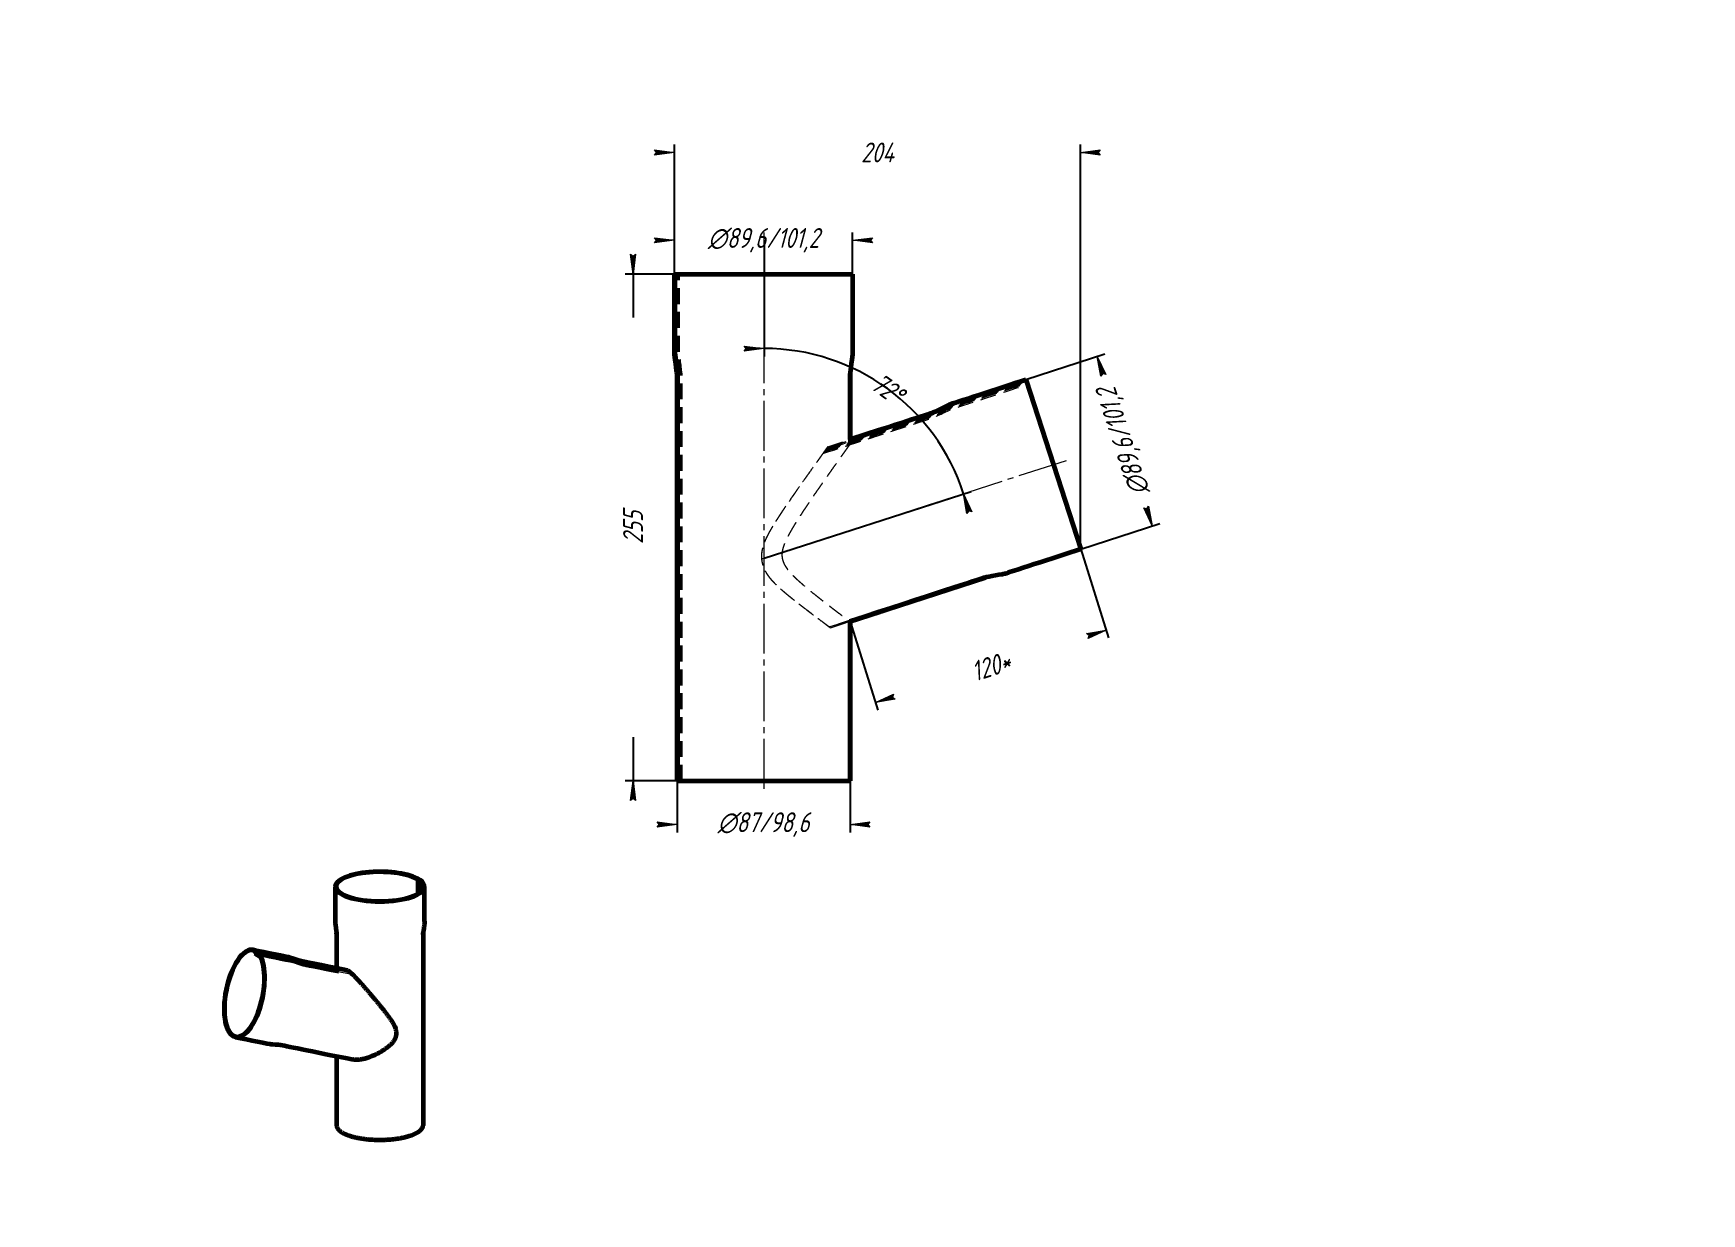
# Model space of a CAD drawing. Header units: millimetres. Extents: x 0 to 420, y 0 to 297.
import ezdxf

# ---------------------------------------------------------------- set-up
doc = ezdxf.new("R2010")
doc.units = ezdxf.units.MM
for name, pattern in [('K5LT_AXLED', [17.01037311553955, 12.51037311553955, -1.5, 1.5, -1.5]), ('K5LT_BASIC', [0]), ('K5LT_DASHED', [6, 4, -2]), ('K5LT_THIN', [0])]:
    doc.linetypes.add(name, pattern=pattern)
doc.layers.add('Системный слой', color=7, linetype='Continuous')
doc.layers.add('Системный слой (1)', color=7, linetype='Continuous', true_color=0x909090)
doc.styles.add('KDIMTEXTSTYLE', font='GOST_AU.SHX', dxfattribs={"width": 0.96, "oblique": 15, "height": 5})
doc.dimstyles.new('KDIMSTYLE (0.50)', dxfattribs={"dimtxt": 5, "dimasz": 1, "dimexe": 2, "dimexo": 0, "dimgap": 1, "dimtad": 1, "dimlfac": 2, "dimtxsty": 'KDIMTEXTSTYLE', "dimsah": 1, "dimcen": 0, "dimdle": 1, "dimadec": 0, "dimazin": 0, "dimtfac": 0.667, "dimtmove": 0, "dimatfit": 3, "dimfxl": 1, "dimtvp": 1, "dimtolj": 1, "dimtzin": 0, "dimarcsym": 0})

msp = doc.modelspace()

# ---------------------------------------------------------------- blocks, each defined once
blk = doc.blocks.new('KDIMARROW_01')
at = {"layer": 'Системный слой'}
blk.add_hatch(color=0, dxfattribs=at).paths.add_polyline_path([(0, 0), (-5, 0.658262491226197), (-4.5, 5.51091059616309e-16), (-5, -0.6582624912261956)])
at = {"layer": 'Системный слой', "color": 0, "linetype": 'K5LT_THIN', "lineweight": 18}
for p, q in [((-4.5, 5.51091059616309e-16), (-5, 0.658262491226197)), ((-5, 0.658262491226197), (0, 0)), ((0, 0), (-5, -0.6582624912261956)), ((-5, -0.6582624912261956), (-4.5, 5.51091059616309e-16))]:
    blk.add_line(p, q, dxfattribs=at)
at = {"layer": 'Системный слой (1)', "color": 0, "linetype": 'K5LT_THIN', "lineweight": 18}
blk.add_line((0, 0), (-1, 0), dxfattribs=at)

# ---------------------------------------------------------------- dimensions: what is measured, and where the dimension line sits
at = {"layer": 'Системный слой (1)', "color": 7}
for base, p1, p2, location, text in [((161.3900333159658, 267.0425358847075), (263.6082464827045, 167.2057811451423), (161.3900333159658, 236.4310443591055), (212.4991398993352, 267.0425358847075), '\\H5.0;\\W0.965;\\Q15;\\H5.0;\\W0.965;\\Q15;\\Q15;204'), ((161.3900333159658, 244.9310443591055), (206.2560199287906, 236.4310443591056), (161.3900333159658, 236.4310443591055), (183.8230266223782, 244.9310443591056), '\\H5.0;\\W0.965;\\Q15;∅\\H5.0;\\W0.965;\\Q15;\\Q15;89,6/101,2'), ((162.0443096250982, 97.90508171026306), (205.6035199277428, 108.9310443591056), (162.0443096250772, 108.9310443590226), (183.823914776431, 97.90508171030456), '\\H5.0;\\W0.965;\\Q15;∅\\H5.0;\\W0.965;\\Q15;\\Q15;87/98,6')]:
    msp.add_linear_dim(base=base, p1=p1, p2=p2, location=location, text=text, dimstyle='KDIMSTYLE (0.50)', override={"dimexo": 0, "dimblk1": 'KDIMARROW_01', "dimblk2": 'KDIMARROW_01', "dimse1": 0, "dimse2": 0, "dimclrt": 7, "dimtolj": 1}, dxfattribs=at).render()
msp.add_angular_dim_2l(base=(184.4721911869307, 217.7035547246812), line1=((183.9442537479224, 164.9115706270431), (183.9442537479224, 244.9310443591056)), line2=((183.9442537479224, 164.9115706270431), (259.9785100798501, 189.4714054599634)), location=(215.0130504247971, 207.5964880564561), text='\\H5.0;\\W0.965;\\Q15;\\H5.0;\\W0.965;\\Q15;\\Q15;72\\Q15;°\\Q15;', dimstyle='KDIMSTYLE (0.50)', override={"dimblk1": 'KDIMARROW_01', "dimblk2": 'KDIMARROW_01', "dimclrt": 7, "dimtolj": 1}, dxfattribs=at).render()
msp.add_linear_dim(base=(150.9703974748486, 108.9310443591056), p1=(172.8413224964227, 236.4310443591055), p2=(166.5063093783496, 108.9310443591056), angle=90, location=(150.9703974748486, 172.6810443591056), dimstyle='KDIMSTYLE (0.50)', override={"dimexo": 0, "dimpost": '\\H5.0;\\W0.965;\\Q15;<>', "dimblk1": 'KDIMARROW_01', "dimblk2": 'KDIMARROW_01', "dimse1": 0, "dimse2": 0, "dimclrt": 7, "dimtolj": 1}, dxfattribs=at).render()
for base, p1, p2, angle, location, text in [((267.8347297133531, 215.7229135053889), (263.7037327339664, 167.2057811451423), (249.8393804012045, 209.8758700732805), 108.00000000000016, (274.7669058797341, 194.3878690413198), '\\H5.0;\\W0.965;\\Q15;∅\\H5.0;\\W0.965;\\Q15;\\Q15;89,6/101,2'), ((270.0956144364135, 146.836575988907), (205.6035159484724, 148.9738614540724), (263.7037327339664, 167.2057811451423), 17.42192161284028, (241.0455060436665, 137.7206161433721), '\\H5.0;\\W0.965;\\Q15;\\H5.0;\\W0.965;\\Q15;\\Q15;120\\H5.0;\\W0.965;\\Q15;\\Q15;*')]:
    msp.add_linear_dim(base=base, p1=p1, p2=p2, angle=angle, location=location, text=text, dimstyle='KDIMSTYLE (0.50)', override={"dimexo": 0, "dimblk1": 'KDIMARROW_01', "dimblk2": 'KDIMARROW_01', "dimse1": 0, "dimse2": 0, "dimclrt": 7, "dimtolj": 1}, dxfattribs=at).render()

# ---------------------------------------------------------------- linework, layer by layer
at = {"layer": 'Системный слой (1)', "color": 30, "linetype": 'K5LT_AXLED', "lineweight": 18, "true_color": 0xff8000}
for p, q in [((183.9442537479224, 106.9310443591056), (183.9442537479224, 246.9310443591057)), ((259.9785100798501, 189.4714054599634), (183.3262287253192, 164.7119422856875))]:
    msp.add_line(p, q, dxfattribs=at)
at = {"layer": 'Системный слой (1)', "color": 150, "linetype": 'K5LT_BASIC', "lineweight": 60, "true_color": 0x0080ff}
for p, q in [((161.3900333159658, 236.4310443591055), (161.4277535545345, 236.4310443591055)), ((161.4277535545345, 236.4310443591055), (161.5824625182313, 236.4310443591055)), ((161.5824625182313, 236.4310443591055), (161.6019715249013, 236.4310443591055)), ((161.6019715249013, 236.4310443591055), (206.2560199287906, 236.4310443591056)), ((161.9469315965128, 236.4310443591055), (205.9470199287906, 236.4310443591056)), ((162.0443096250772, 108.9310443590226), (162.0443096250772, 211.4310443591056)), ((205.6035199287906, 194.8148209027378), (205.6035199287906, 211.4310443591056)), ((249.8393804012045, 209.8758700732805), (249.8510365959542, 209.8399959945934)), ((249.8510365959542, 209.8399959945934), (249.8988442949186, 209.6928590265404)), ((249.8988442949186, 209.6928590265404), (249.904872909523, 209.6743048586205)), ((249.904872909523, 209.6743048586205), (263.7037327339664, 167.2057811451423)), ((213.1035199288169, 197.251718624458), (205.6035199287906, 194.8148209027378)), ((205.565775684188, 149.0016929022624), (239.725686237758, 160.1009206626512)), ((205.591152881716, 148.9832789671717), (213.1035199288169, 151.4508544725015)), ((205.6035199277428, 108.9310443591056), (205.6035199287896, 148.9737285118067)), ((205.6035199287896, 148.9737285118067), (205.6035199277428, 108.9310443591056)), ((162.0443096250772, 108.9310443590226), (162.0809312159207, 108.9310443591042)), ((162.0809312159207, 108.9310443591042), (162.2311340932961, 108.9310443590622)), ((162.2311340932961, 108.9310443590622), (162.2500748764709, 108.9310443591056)), ((162.2500748764709, 108.9310443591056), (205.6035199277428, 108.9310443591056)), ((97.35342751329297, 83.93657697211142), (97.19679115636151, 84.00178674945514)), ((96.75787446873395, 83.88229323316685), (96.75787704497381, 80.43884863112731)), ((96.77284219388773, 83.85498123374072), (97.41922618023987, 83.2849241406266)), ((96.91195869858585, 83.88305189981412), (96.91195869858585, 83.8830324972291)), ((97.56374769680403, 83.30313214024216), (96.9173637104471, 83.8731892333553)), ((97.06361798405779, 83.89593841810535), (96.91909646749365, 83.87773041848979)), ((96.91909646749365, 83.87773041848979), (97.55852556248566, 83.31380696302045)), ((96.91909649967569, 83.87166105690275), (96.91909646749365, 83.87773041848979)), ((97.04811163099677, 83.9888106579287), (97.20517433628466, 83.9263295526506)), ((97.68697894380168, 83.34618572593573), (97.06361798405779, 83.89593841810535)), ((97.07392868673006, 83.89291456627282), (97.69318759692658, 83.34677954175919)), ((97.82566565377705, 83.36347020807344), (97.20640674358016, 83.90960523258738)), ((97.24432276874542, 83.90402717183395), (97.85312094194673, 83.36711765019359)), ((98.01459225861754, 83.37126596584065), (97.41322066346979, 83.90162586127371)), ((97.69318759692658, 83.34677954175919), (97.82566565377705, 83.36347020807344)), ((97.69318759692659, 83.34193689872575), (97.69318759692658, 83.34677954175919)), ((97.80817218308799, 83.33392673095844), (97.78655170150708, 83.33120280631613)), ((97.82566565377705, 83.33703738771419), (97.82566565377705, 83.36347020807344)), ((97.85724383560186, 83.26885820416172), (97.87974598204131, 83.27169320813525)), ((98.02955998377132, 83.34395396641736), (98.02955998377132, 83.21382379918691)), ((55.84174410258129, 65.58015509095799), (56.48812808893345, 65.01009799784387)), ((55.84290638059511, 66.04093809522254), (55.93374461157237, 66.02263418135391)), ((55.85883428814697, 66.0396194013083), (55.96377005271643, 66.04288467303519)), ((55.92863515596986, 65.87826687878203), (55.88397555129868, 65.7341056040027)), ((55.88397555129868, 65.7341056040027), (56.52340464629069, 65.17018214853337)), ((56.5327876936046, 65.15425927262322), (55.88640370725122, 65.72431636573191)), ((56.01536260089995, 66.1750476712096), (55.90872473232363, 66.17719563407175)), ((55.9271251123067, 65.88444231611516), (55.9271410335154, 65.88443910798978)), ((56.55199611571373, 65.32851418661241), (55.92863515596986, 65.87826687878203)), ((55.93987527034179, 65.8760019944583), (55.92863515596986, 65.87826687878203)), ((55.93478494564658, 65.88049108008133), (56.5540438558431, 65.3343560555677)), ((55.95451107042402, 66.0235807996969), (56.01751917671317, 66.01088465911675)), ((56.59498182679167, 65.46650389078212), (55.97572291659478, 66.01263891529607)), ((55.99453864341865, 66.03115157228575), (56.60333681661996, 65.49424205064537)), ((56.66433700596389, 65.62511202930028), (56.06296541081613, 66.15547192473335)), ((56.52348116588456, 64.99186152384249), (56.98750556772669, 64.89836055411996)), ((56.54461649246136, 65.15924026413254), (56.58910265262796, 65.15027629780167)), ((56.5540438558431, 65.3343560555677), (56.59498182679167, 65.46650389078212)), ((56.57505954557968, 65.33012139169668), (56.5540438558431, 65.3343560555677)), ((56.61562195927351, 65.46234490165739), (56.59498182679167, 65.46650389078212)), ((56.60831901370773, 65.39807449382835), (56.60163791747263, 65.37650790457474)), ((56.67233005156743, 65.31416330242033), (56.67928359722714, 65.33660935884919)), ((76.34862230184365, 61.81163326514204), (79.08675947581997, 61.25989831330827)), ((76.3486223740164, 39.62447652506347), (76.3486223018433, 22.19454139323437))]:
    msp.add_line(p, q, dxfattribs=at)
at = {"layer": 'Системный слой (1)', "color": 7, "linetype": 'K5LT_DASHED', "lineweight": 18}
for p, q in [((161.6340103727144, 236.4310443591056), (162.099016345262, 236.4310443591055)), ((161.7009183947262, 236.4310443591055), (161.8554183947262, 236.4310443591055)), ((161.7600199287906, 236.4310443591055), (162.6870199287906, 236.4310443591055)), ((161.8554183947262, 236.4310443591055), (161.9016449287906, 236.4310443591055)), ((161.9016449287906, 236.4310443591055), (162.0561449287906, 236.4310443591055)), ((161.9430103727144, 236.4310443591056), (161.9469315965128, 236.4310443591055)), ((162.0561449287906, 236.4310443591055), (162.3651449287906, 236.4310443591055)), ((162.099016345262, 236.4310443591055), (162.3780199288016, 236.4310443591055)), ((162.2811805539703, 108.9310443591056), (162.2811805539594, 211.4310443591056)), ((162.346139798631, 108.9310443590639), (162.346139798631, 211.4310443591056)), ((162.4035199287906, 108.9310443589837), (162.4035199287906, 211.4310443591056)), ((162.5811805539593, 108.9310443570373), (162.5811805539593, 211.4310443591056)), ((162.6785199287906, 108.9310443589838), (162.6785199287906, 211.4310443591057)), ((162.6910199287906, 108.931044358978), (162.6910199287906, 211.4310443591056)), ((162.9910199287906, 108.9310443587455), (162.9910199287906, 211.4310443591056)), ((163.0035199287906, 108.9310443591057), (163.0035199287906, 211.4310443591056)), ((163.3035199287906, 108.9310443591044), (163.3035199287906, 211.4310443591056)), ((205.3035199287906, 193.5633793592453), (205.3035199287906, 211.4310443591056)), ((249.9147734579776, 209.6438341036333), (250.0584682059805, 209.2015871433256)), ((249.9354491738391, 209.5802007933065), (249.98319229947, 209.4332625615389)), ((249.9537125522586, 209.5239918942115), (250.2401713060442, 208.6423625036059)), ((249.98319229947, 209.4332625615389), (249.997477084087, 209.3892985150911)), ((249.997477084087, 209.3892985150911), (250.0452202097179, 209.2423602833236)), ((250.0102597092394, 209.3499576400981), (250.0114714340317, 209.3462283346527)), ((250.0114714340317, 209.3462283346527), (263.6082464827045, 167.4996576086776)), ((250.0452202097179, 209.2423602833236), (250.1407064609798, 208.9484838197884)), ((250.0584682059805, 209.2015871433256), (250.1446850547858, 208.9362389671306)), ((198.7750188808526, 191.2720943497895), (226.6542673756977, 200.3306113019362)), ((199.0695397506173, 191.6832286485992), (226.5615622773852, 200.6159282568248)), ((199.0818115435206, 191.7003592736245), (226.5576995649555, 200.6278164632785)), ((199.3765039734643, 192.1115493157155), (226.464994466643, 200.913133418167)), ((199.3887818545853, 192.1286819189227), (226.4611317542133, 200.9250216246207)), ((199.4844239931257, 192.2621066090903), (226.4310522331686, 201.0175968713461)), ((199.6590597093325, 192.5056526290512), (226.3761520807602, 201.1865621666019)), ((199.7154654332549, 192.5843129990186), (226.3584206454014, 201.2411339132962)), ((199.7793265048749, 192.6733649108977), (226.3383471348561, 201.3029138262347)), ((200.0122796768543, 192.9981168185135), (226.2651499923581, 201.5281914666689)), ((199.8099094771368, 192.7160083657934), (205.6035199287906, 194.5984665138365)), ((199.8285340314207, 192.7419753683195), (205.6035199287906, 194.6183820318425)), ((199.9762490240152, 192.9479035303746), (205.6035199287906, 194.7763146833746)), ((200.0122692990825, 192.9981134465711), (205.6035199287906, 194.8148209027378)), ((205.303505985231, 193.5633916481546), (205.6035020073117, 193.6608662645201)), ((205.6035199287906, 193.6608505678479), (205.6035199287906, 194.8148209027378)), ((205.6035199287906, 194.8148209027378), (205.6035199287906, 193.6608505678479)), ((200.3897738190603, 147.6353466157952), (239.6329811394455, 160.3862376175398)), ((205.565775684188, 149.0016929022624), (200.684694759928, 147.4157335710432)), ((200.684694759928, 147.4157335710432), (205.565775684188, 149.0016929022624)), ((205.303518521827, 148.8762511914152), (205.6035169482849, 148.9737265890103)), ((205.3035199287906, 148.8762531506183), (205.3035199284889, 108.9310443591056)), ((205.3035199285224, 113.361154406638), (205.3035199287906, 148.8762531506183)), ((205.3035199285237, 113.5269441096986), (205.3035199287906, 148.876253150618)), ((162.2811805539703, 108.9310443591056), (162.7326426632289, 108.9310443590954)), ((162.346139798631, 108.9310443590639), (162.496139798631, 108.9310443591041)), ((162.4035199287906, 108.9310443589837), (163.3035199287906, 108.9310443591044)), ((162.496139798631, 108.9310443591041), (162.5410199287906, 108.9310443590974)), ((162.5410199287906, 108.9310443590974), (162.6910199287906, 108.931044358978)), ((162.5811805539593, 108.9310443570373), (162.5849875673558, 108.9310443591056)), ((162.5849875673558, 108.9310443591056), (205.3035199284889, 108.9310443591056)), ((162.6910199287906, 108.931044358978), (162.9910199287906, 108.9310443587455)), ((162.7326426632289, 108.9310443590954), (163.0035199287906, 108.9310443591057)), ((76.3486223018433, 61.81170650563374), (76.3486223018433, 61.81163326514209)), ((76.3486223018433, 61.74812060885503), (76.3486223018433, 61.7470244436995)), ((78.35301018021069, 39.22190891870213), (78.20877230579977, 39.25097286679323))]:
    msp.add_line(p, q, dxfattribs=at)
at = {"layer": 'Системный слой (1)', "color": 7, "linetype": 'K5LT_THIN', "lineweight": 18}
for p, q in [((97.0022577061506, 83.95942836985606), (97.00225770615059, 84.01160657890622)), ((96.77284219388773, 80.44739942604), (96.77284219388773, 83.85498123374072)), ((97.04811163099654, 83.95704267712375), (97.04811163099677, 83.9888106579287)), ((97.20517433620239, 83.9106683340143), (97.20517433628466, 83.9263295526506)), ((97.24432276874549, 83.87616644149026), (97.24432276874542, 83.90402717183395)), ((97.85312094194191, 83.34890965057383), (97.85312094194673, 83.36711765019359)), ((97.85724383560184, 83.24845209487711), (97.85724383560186, 83.26885820416172)), ((97.87974598201873, 83.24605259475345), (97.87974598204131, 83.27169320813525)), ((55.89764374285556, 65.72205139209214), (55.88640370725122, 65.72431636573191)), ((55.91466464334613, 66.17707598887955), (55.89011014368793, 66.18202372335207)), ((56.56699809245947, 65.32549128660764), (56.55199611571373, 65.32851418661241)), ((56.8704115272572, 65.078315238539), (56.68061030963793, 65.11656020546639))]:
    msp.add_line(p, q, dxfattribs=at)
at = {"layer": 'Системный слой (1)', "color": 150, "linetype": 'K5LT_BASIC', "lineweight": 60, "true_color": 0x0080ff}
for centre, major_axis, ratio, start_param, end_param in [((87.2236223018433, 82.29861779409094), (11.20125, 0), 0.3333333333333333, 0.4775199479836063, 3.141592653589793), ((87.2236223018433, 82.29861779409094), (11.04675, 0), 0.3333333333333333, 0.4838624007867161, 3.141592653589793), ((97.34416803497251, 84.07150129166206), (-0.38625, 4.730198261706651e-17), 0.3333333333333333, 0.4838624007867303, 0.697439695989641), ((97.37769754110164, 84.05006941538116), (-0.23175, 2.838118957023991e-17), 0.3333333333333333, 0.4775199479836116, 0.6751550132467159), ((87.2236223018433, 82.29861779409094), (11.20125, 0), 0.3333333333333333, 3.141592653589793, 6.283185307179586), ((87.2236223018433, 82.29861779409094), (11.04675, 0), 0.3333333333333333, 3.141592653589793, 6.283185307179586), ((96.98962446873395, 83.88229323316412), (0.2317500000000006, 0), 0.3333333333333333, 0.3613671239067076, 3.141592653554327), ((96.98962446873395, 83.88229323316412), (0.2317500000000006, 0), 0.3333333333333333, 3.141592653554327, 3.502959777496501), ((96.99564619858859, 83.88305189981412), (-0.08368750000273859, 1.024876290069979e-17), 0.3333333333333333, 3.5029597774965, 6.283185307179586), ((96.99564619858859, 83.88305189981412), (-0.08368750000273859, 1.024876290069979e-17), 0.3333333333333333, 0, 0.3613671239067076), ((97.02754049389921, 83.87671517241068), (0.23175, 0), 0.3333333333333333, 0.3613671239067084, 0.6974396959896456), ((97.05191687205942, 83.85610586223487), (0.38625, 0), 0.3333333333333333, 0.3613671239067076, 0.675155013246725), ((97.78052997165024, 83.33044413966556), (-0.38625, 4.730198261706651e-17), 0.3333333333333333, 0.3613671239067076, 1.522772675852956), ((97.77530783733188, 83.34111896244386), (-0.23175, 2.838118957023991e-17), 0.3333333333333333, 0.3613671239067076, 1.932163450701604), ((97.78052997165024, 83.33044413966556), (0.23175, -5.676237914047982e-17), 0.3333333333333333, 3.5029597774965, 4.664365329442743), ((97.75923970208375, 83.35528972574355), (0.07724999999999999, -1.89207930468266e-17), 0.3333333333333333, 3.5029597774965, 5.073756104291397), ((97.75086276187497, 83.12468163993341), (-0.23175, 2.838118957023991e-17), 0.3333333333333333, 3.372790768600415, 4.664365329442751), ((97.75086276187497, 83.12468163993341), (0.38625, 0), 0.3333333333333333, 0.2311981150106153, 1.522772675852951), ((97.78086018366466, 83.35801365038586), (0.07724999999999999, 0), 0.3333333333333334, 5.073756104291396, 6.283185307179586), ((97.78086018366466, 83.35801365038586), (0.07724999999999999, 0), 0.3333333333333334, 0, 0.3613671239067031), ((97.79780998377133, 83.34395396641739), (0.23175, -5.676237914047981e-17), 0.3333333333333333, 5.073756104291397, 6.283185307179586), ((87.2236223018433, 82.29861779409094), (11.04675, 0), 0.3333333333333333, 0, 0.2311981150106091), ((97.79780998377133, 83.34395396641739), (0.23175, -5.676237914047981e-17), 0.3333333333333333, 0, 0.3613671239067087), ((87.2236223018433, 82.29861779409094), (11.20125, 0), 0.3333333333333333, 0, 0.2311981150106091), ((53.13306517520613, 55.39599230258784), (2.212582107054363, 10.98055016754821), 0.4200245035567001, 0, 3.141592653580446), ((53.13306517520613, 55.39599230258784), (2.182063733163958, 10.82909430316823), 0.4200245035567003, 0, 3.141592653583393), ((53.13306517520613, 55.39599230258784), (2.212582107054363, 10.98055016754821), 0.4200245035567001, 3.141592653580446, 5.914950034096861), ((53.13306517520613, 55.39599230258784), (2.182063733163958, 10.82909430316823), 0.4200245035567003, 3.141592653583393, 5.914950034096861), ((53.13306517520613, 55.39599230258784), (2.182063733163958, 10.82909430316823), 0.4200245035567003, 6.167614319872968, 6.283185307179586), ((53.13306517520613, 55.39599230258784), (2.212582107054363, 10.98055016754821), 0.4200245035567001, 6.161271867069859, 6.283185307179586), ((55.90873350958799, 65.79639700312703), (0.04577756083560762, 0.2271837965699634), 0.4200245035567003, 0, 2.903526389403167), ((55.91920231532112, 66.41957775617246), (-0.07629593472601247, -0.378639660949938), 0.4200245035567002, 6.167614319872982, 6.283185307179586), ((55.91920231532112, 66.41957775617246), (-0.07629593472601247, -0.378639660949938), 0.4200245035567002, 0, 0.09800630789630649), ((55.91059432644886, 65.80240372290663), (-0.01653078585784366, -0.08203859320850454), 0.4200245035567001, 3.141592653589794, 6.04511904299296), ((55.9471524533806, 66.40518299412653), (-0.04577756083560748, -0.2271837965699628), 0.4200245035567002, 6.161271867069864, 6.283185307179586), ((55.9471524533806, 66.40518299412653), (-0.04577756083560748, -0.2271837965699628), 0.4200245035567002, 0, 0.0757216251533821), ((55.91059432644886, 65.80240372290663), (-0.01653078585784366, -0.08203859320850454), 0.4200245035567001, 2.903526389403167, 3.141592653589794), ((55.90873350958799, 65.79639700312703), (0.04577756083560762, 0.2271837965699634), 0.4200245035567003, 6.04511904299296, 6.283185307179586), ((55.92754923641186, 65.81490966011671), (0.04577756083560749, 0.2271837965699628), 0.4200245035567003, 0, 0.09800630789631182), ((55.92754923641186, 65.81490966011671), (0.04577756083560749, 0.2271837965699628), 0.4200245035567003, 6.04511904299296, 6.283185307179586), ((55.95131639913816, 65.79506873778496), (0.07629593472601251, 0.378639660949938), 0.4200245035567002, 0, 0.07572162515339098), ((55.95131639913816, 65.79506873778496), (0.07629593472601251, 0.378639660949938), 0.4200245035567002, 6.04511904299296, 6.283185307179586), ((56.59977710061128, 65.37050118479226), (-0.07629593472601247, -0.378639660949938), 0.4200245035567002, 6.04511904299296, 6.283185307179586), ((56.59039405329739, 65.38642406070241), (-0.04577756083560747, -0.2271837965699628), 0.4200245035567003, 6.04511904299296, 6.283185307179586), ((56.59977710061128, 65.37050118479226), (-0.07629593472601247, -0.378639660949938), 0.4200245035567002, 0, 0.9233392877596227), ((56.59977710061128, 65.37050118479226), (0.0457775608356075, 0.2271837965699628), 0.4200245035567003, 2.903526389403167, 3.141592653589838), ((56.59039405329739, 65.38642406070241), (-0.04577756083560747, -0.2271837965699628), 0.4200245035567003, 0, 1.33273006260827), ((56.57432591804925, 65.4005948240021), (0.0152591869452025, 0.07572793218998759), 0.4200245035567002, 2.903526389403167, 3.141592658472755), ((56.59977710061128, 65.37050118479226), (0.0457775608356075, 0.2271837965699628), 0.4200245035567003, 3.141592653589838, 4.064931941349409), ((56.57432591804925, 65.4005948240021), (0.0152591869452025, 0.07572793218998759), 0.4200245035567002, 3.141592658472755, 4.474322716198063), ((56.58100701428432, 65.42216141325571), (0.0152591869452025, 0.0757279321899876), 0.4200245035567002, 4.474322716198063, 6.045119042992956), ((56.72911023505384, 64.96419561787084), (0.07629593472601233, 0.3786396609499381), 0.4200245035567002, 0, 0.9233392877596174), ((56.5973475989571, 65.40887011713127), (0.04577756083560749, 0.2271837965699628), 0.4200245035567003, 4.474322716198063, 6.045119042992961), ((56.72911023505384, 64.96419561787084), (-0.04577756083560747, -0.2271837965699628), 0.4200245035567002, 3.141592653589795, 4.064931941349417), ((56.72911023505384, 64.96419561787084), (-0.04577756083560747, -0.2271837965699628), 0.4200245035567002, 2.773357380507083, 3.141592653589795), ((56.72911023505384, 64.96419561787084), (0.07629593472601233, 0.3786396609499381), 0.4200245035567002, 5.914950034096868, 6.283185307179586)]:
    msp.add_ellipse(centre, major_axis=major_axis, ratio=ratio, start_param=start_param, end_param=end_param, dxfattribs=at)
for points, knots in [([(162.0443096250772, 108.9310443590226), (162.0443096250772, 167.2733962809673), (162.0443096250772, 208.0840124937031), (162.0443096250772, 211.5303822937232), (161.3900333159658, 216.3317064244879), (161.3900333159658, 216.8283724202748), (161.3900333159658, 229.7643776924387), (161.3900333159658, 236.4310443591055)], [0, 0, 0, 0, 0.8707843296420573, 0.8707843296420573, 0.8966286957199924, 0.8966286957199924, 1, 1, 1, 1]), ([(206.2560199287906, 236.4310443591056), (206.2560199287906, 229.7643776924387), (206.2560199287906, 216.8283336152041), (206.2560199287906, 216.3317161263338), (205.6035199287906, 211.5303725918774), (205.6035199287906, 210.2519537459298), (205.6035199287906, 204.4226643391982), (205.6035199287906, 194.8148209027378)], [0, 0, 0, 0, 0.1033710942587209, 0.1033710942587209, 0.1292154078282055, 0.1292154078282055, 0.4360041896619839, 0.4360041896619839, 0.4360041896619839, 0.4360041896619839]), ([(205.6035199287906, 194.8148209027378), (217.6311776502631, 198.722843795992), (224.9569627057722, 201.1031356508956), (226.3596259823915, 201.5588885766518), (230.7237740852681, 203.6648330757986), (231.1961315169835, 203.8183113090249), (243.4990036259034, 207.8157567774475), (249.8393804012045, 209.8758700732805)], [0.0972726319011899, 0.0972726319011899, 0.0972726319011899, 0.0972726319011899, 0.7605171177384542, 0.7605171177384542, 0.808415977539447, 0.808415977539447, 1, 1, 1, 1]), ([(263.7037327339664, 167.2057811451423), (257.3633559586651, 165.1456678493093), (245.0604469439299, 161.1482103894604), (244.5881356450336, 160.9947471456957), (239.8201530007876, 160.1316147745989), (237.9829896210207, 159.5346842073149), (225.5592317457733, 155.4979605724183), (205.565775684188, 149.0016929022624)], [0, 0, 0, 0, 0.1434688530252861, 0.1434688530252861, 0.1793382036559336, 0.1793382036559336, 0.8410460253684371, 0.8410460253684371, 0.8410460253684371, 0.8410460253684371]), ([(76.0223723018433, 82.29861779409094), (76.0223723018433, 81.88717140473898), (76.0223723018433, 81.4243706682108), (76.02237230184332, 80.50766557066396), (76.02236862976079, 80.11488041078621), (76.022427535646, 79.38291444172862), (76.02249852553912, 79.04223760933044), (76.02266624284614, 78.33637342395679), (76.02275447096642, 77.97018863257662), (76.02275271263598, 77.13915850759096), (76.02263731608056, 76.67208305745874), (76.02236955231317, 75.61017838685177), (76.02211540893201, 74.9993648043745), (76.02383950181601, 73.40649032627172), (75.98491704427659, 73.07725850169098), (76.07678721732547, 72.36142446112623), (76.15989686750603, 71.78655636058284), (76.22341829278122, 71.33711827568465), (76.22743003956437, 71.30872954123802), (76.23804388497635, 71.23359062897617), (76.24370816923992, 71.19347719382287), (76.25589054569653, 71.10713624309486), (76.2635822568997, 71.05258097087724), (76.27729260876238, 70.95519298765927), (76.28721762540222, 70.88457999509382), (76.30187659480374, 70.77998113169815), (76.31682559037066, 70.67276643524528), (76.3220635044367, 70.63503391109984), (76.35359897019902, 70.40251850021514), (76.35212623778543, 70.41397173471682), (76.31706050641748, 70.67944451705802), (76.31710183245107, 70.68655733117498), (76.3555033006834, 70.38682821782001), (76.3545635607464, 70.39523041310542), (76.35423931900195, 70.39850268839135), (76.3546989659878, 70.3940679500113), (76.34373992755458, 70.53199503204974), (76.3505092357172, 70.48603713022501), (76.34864625205182, 70.4965215355918), (76.34861408985236, 70.4833478332873), (76.34862445114123, 70.47176995617232), (76.34864197046771, 70.4232603118655), (76.348642209062, 70.37396634811765), (76.34862865782672, 70.25085707531832), (76.34862297831963, 70.17694299470884), (76.34862190343405, 70.0389420177483), (76.3486223018433, 69.97863106391316), (76.3486223018433, 69.6911662508063), (76.3486223018433, 69.44881167623873), (76.3486223018433, 68.73723051622551), (76.3486223018433, 68.29192064604743), (76.3486223018433, 67.18984485011774), (76.3486223018433, 66.78869235351345), (76.3486223018433, 64.83521623088967), (76.3486223018433, 63.15074961482844), (76.3486223018433, 61.81170650563374)], [0, 0, 0, 0, 0.4470553417130849, 0.4470553417130849, 0.8624319497328237, 0.8624319497328237, 1.277808557752562, 1.277808557752562, 1.693185165772301, 1.693185165772301, 2.10856177379204, 2.10856177379204, 2.523938381811778, 2.523938381811778, 3.16252852910644, 3.16252852910644, 3.625732643782326, 3.625732643782326, 3.662228593671143, 3.662228593671143, 3.698724543559959, 3.698724543559959, 3.735220493448776, 3.735220493448776, 3.771716443337592, 3.771716443337592, 3.808212393226408, 3.808212393226408, 3.838811156223009, 3.838811156223009, 3.869409919219609, 3.869409919219609, 3.90000868221621, 3.90000868221621, 3.93060744521281, 3.93060744521281, 3.961206208209411, 3.961206208209411, 3.991804971206011, 3.991804971206011, 4.022403734202612, 4.022403734202612, 4.076479191442345, 4.076479191442345, 4.130554648682079, 4.130554648682079, 4.184630105921812, 4.184630105921812, 4.365893281289955, 4.365893281289955, 4.72841963202624, 4.72841963202624, 5.45347233349881, 5.45347233349881, 6.785593591711486, 6.785593591711486, 6.785593591711486, 6.785593591711486]), ([(98.42487230184331, 82.29861779385215), (98.42487230184331, 81.88717140450018), (98.4248723018433, 81.424370667972), (98.4248723018433, 80.50766556994782), (98.42487597392649, 80.11488040970255), (98.42481706804298, 79.38291443996098), (98.4247460781509, 79.04223760723934), (98.42457836084586, 78.33637342099411), (98.42449013272656, 77.97018862905944), (98.42449189105811, 77.13915850254682), (98.42460728761375, 76.67208305142213), (98.42487505137686, 75.6101783786323), (98.42512919475334, 74.99936479413657), (98.42340510183199, 73.40649031593207), (98.46232756103245, 73.07725851161982), (98.3704573801847, 72.36142441496838), (98.28734773500388, 71.78655635246079), (98.22382629350071, 71.33711815252383), (98.21981454488201, 71.3087294050689), (98.20920069751912, 71.23359047891833), (98.20353641079365, 71.1934770262738), (98.19135403221729, 71.107136060345), (98.1836623181842, 71.0525807679029), (98.16995196453026, 70.95519277156566), (98.16002694485725, 70.88457975701868), (98.14536797496586, 70.77998088924016), (98.13041897143862, 70.67276613396038), (98.12518107317008, 70.63503372290214), (98.09364559889052, 70.40251822869203), (98.09511833522328, 70.41397149860535), (98.13018409912387, 70.67944454494153), (98.1301427691703, 70.68655733662894), (98.09174130353179, 70.3868282232012), (98.09268104072709, 70.39523039266277), (98.09300528973348, 70.39850273848128), (98.09254564331593, 70.39406800282762), (98.10350464690472, 70.53199484068676), (98.0967353653531, 70.48603710538725), (98.09859835180531, 70.49652151930567), (98.098630513815, 70.48334778760301), (98.09862015251387, 70.47176989135974), (98.09860263319217, 70.42326019823383), (98.0986023946388, 70.37396620452844), (98.09861594588176, 70.25085689126743), (98.09862162537235, 70.17694280077959), (98.09862270025008, 70.03894184443402), (98.0986223018433, 69.97863089170005), (98.0986223018433, 69.69116600454657), (98.0986223018433, 69.44881135849747), (98.0986223018433, 68.7372300219933), (98.0986223018433, 68.29192009015813), (98.0986223018433, 67.18984421228095), (98.0986223018433, 66.7886918076299), (98.0986223018433, 64.80919349736428), (98.0986223018433, 63.23035487431474), (98.0986223018433, 58.94842276344116), (98.0986223018433, 56.31563550934158), (98.0986223018433, 49.98437603294812), (98.0986223018433, 45.88228358275916), (98.0986223018433, 37.80718062718242), (98.0986223018433, 33.81263988677509), (98.0986223018433, 27.29284690513342), (98.0986223018433, 24.76626701940938), (98.0986223018433, 22.19454139323437)], [0, 0, 0, 0, 0.4470553417138038, 0.4470553417138038, 0.8624319501832807, 0.8624319501832807, 1.277808558652757, 1.277808558652757, 1.693185167122234, 1.693185167122234, 2.108561775591711, 2.108561775591711, 2.523938384061188, 2.523938384061188, 3.162528531830098, 3.162528531830098, 3.625732691678249, 3.625732691678249, 3.662228641578838, 3.662228641578838, 3.698724591479428, 3.698724591479428, 3.735220541380018, 3.735220541380018, 3.771716491280607, 3.771716491280607, 3.808212441181197, 3.808212441181197, 3.838811204176737, 3.838811204176737, 3.869409967172276, 3.869409967172276, 3.900008730167816, 3.900008730167816, 3.930607493163355, 3.930607493163355, 3.961206256158895, 3.961206256158895, 3.991805019154434, 3.991805019154434, 4.022403782149974, 4.022403782149974, 4.07647923938628, 4.07647923938628, 4.130554696622585, 4.130554696622585, 4.184630153858891, 4.184630153858891, 4.365893377188087, 4.365893377188087, 4.728419823846478, 4.728419823846478, 5.45347271716326, 5.45347271716326, 6.812996221417543, 6.812996221417543, 9.478059983714504, 9.478059983714504, 13.4780599837145, 13.4780599837145, 17.4780599837145, 17.4780599837145, 20, 20, 20, 20]), ([(55.3456472822605, 66.37654247013606), (58.31108698179, 65.77900603356306), (64.065245781014, 64.61954238137386), (64.25452909299335, 64.58140177249186), (64.43097451529204, 64.51894172354935), (64.67810746234477, 64.43063264693853)], [0, 0, 0, 0, 0.1434688530252861, 0.1434688530252861, 0.1536677653420841, 0.1536677653420841, 0.1536677653420841, 0.1536677653420841]), ([(56.02761233386417, 66.1737083987349), (58.99305203339367, 65.57617196216194), (64.74719442017175, 64.41671161708243), (64.96811831852017, 64.3721954264501), (67.01951712223567, 63.62793636309942), (67.6616982738509, 63.49853678804436), (70.94817753815781, 62.83631084267225), (76.34862230238264, 61.74812060874635)], [0, 0, 0, 0, 0.1914342060921835, 0.1914342060921835, 0.2392956095691455, 0.2392956095691455, 0.887018211617802, 0.887018211617802, 0.887018211617802, 0.887018211617802]), ([(56.80540616977984, 65.34283527882079), (59.77084586930934, 64.74529884224779), (65.5250111717798, 63.58583387965368), (65.74590642517134, 63.54132346098342), (67.77466249802023, 62.8212622766965), (68.40933719882796, 62.69337525233252), (71.6219961486153, 62.04602410872815), (76.90343001936961, 60.98181458336597)], [0, 0, 0, 0, 0.1888244227044756, 0.1888244227044756, 0.236033341454406, 0.236033341454406, 0.8669937725122573, 0.8669937725122573, 0.8669937725122573, 0.8669937725122573]), ([(66.1972913516017, 63.88667506917619), (66.31701604383252, 63.84422621317589), (66.39348841019242, 63.81759387603157), (67.023603748265, 63.69062556377702), (70.554848403856, 62.97907936423567), (76.34862230184365, 61.81163326514204)], [0.1727512534898786, 0.1727512534898786, 0.1727512534898786, 0.1727512534898786, 0.1793382036559336, 0.1793382036559336, 0.6843040940271736, 0.6843040940271736, 0.6843040940271736, 0.6843040940271736]), ([(79.08675947581997, 61.25989831330827), (79.96054392286197, 60.61226335508201), (80.29513979806637, 60.27274093225208), (81.27109431460723, 59.27296668404958), (81.53605361611608, 58.99028156618462), (81.7838263298126, 58.72312194274792), (82.04370172791187, 58.44073359708312), (82.42777080663166, 58.01867926715272), (82.88022712428842, 57.51458924039838), (83.3851699155072, 56.94486487493486), (83.78597434663165, 56.48731548215542), (84.12151386499413, 56.10115204553369), (84.3606780604659, 55.82458473383883), (84.76172030835745, 55.35837429651465), (85.30396454835018, 54.72201009208129), (85.91431408069738, 53.99596023104104), (86.45343672574093, 53.34698024143611), (86.84715752517458, 52.8679989333443), (87.19153489646231, 52.44531266956781), (87.48292005900302, 52.08499647539958), (87.79815568965812, 51.69151015220947), (88.08249676008084, 51.33281920281456), (88.33566497620926, 51.01009572914285), (88.55658181405327, 50.72567395025351), (88.77156491436791, 50.44585363056589), (88.9793361419923, 50.17206409659423), (89.1803067625831, 49.90355863686182), (89.37324524357867, 49.64171494756945), (89.55965376177755, 49.38418415983108), (89.73822639860944, 49.13234136606189), (89.90870562222632, 48.88611106757114), (90.06833403785946, 48.64912364844727), (90.21810102841063, 48.41968413301038), (90.35639069987336, 48.2000636760707), (90.48408846216138, 47.98874288352133), (90.59976856836319, 47.78824413452008), (90.70585554650869, 47.59456881748358), (90.80184288609428, 47.40872256463615), (90.88843249098451, 47.22954041673935), (91.00856631214117, 46.96203450896775), (91.1307843730005, 46.64375188179142), (91.22407752818451, 46.31864887661359), (91.2782023681544, 46.07305981151936), (91.31220460052081, 45.86787950586603), (91.33401763909386, 45.65845668733726), (91.34330939898153, 45.46115203032429), (91.3416754992464, 45.28209500571339), (91.33045856109062, 45.10055874814867), (91.30791685789903, 44.90560534523419), (91.26785547704505, 44.68726299804521), (91.21194415542867, 44.47090963864522), (91.14168610590653, 44.25702169852872), (91.05528208832007, 44.04169830502002), (90.95050453024443, 43.8249236361699), (90.84480234244491, 43.63704767150637), (90.73012256692938, 43.45421643286994), (90.62429675613662, 43.30228671731697), (90.47460874758232, 43.10481649493661), (90.32013512150778, 42.92012498542422), (90.13097189765699, 42.71528034250073), (89.98759975001713, 42.57078225696927), (89.86510233402589, 42.45335103707941), (89.748096793649, 42.34478137848151), (89.5846680947139, 42.19922949209638), (89.36588509639833, 42.01500545868919), (89.1272517510243, 41.82585354758214), (88.91400885392328, 41.66521259384575), (88.69181027841749, 41.50379586937754), (88.44273676154043, 41.33008894649964), (88.13726214064367, 41.12722701700667), (87.8719841794718, 40.95939261094082), (87.62724178184418, 40.81008943851234), (87.40892865318456, 40.68080472691281), (87.09535779783319, 40.501468082564), (86.7931711125204, 40.33714337368025), (86.48089951601997, 40.17520750283816), (86.22696566732441, 40.04814582924647), (85.87450591934429, 39.87915197941908), (85.46951614446365, 39.69678021829125), (85.08635110523552, 39.53778904835133), (84.77115325448337, 39.41501464311165), (84.50313817019547, 39.31610732301868), (84.14030395953684, 39.19094045676408), (83.70025076896188, 39.05414944762819), (83.21310973975297, 38.92585792858824), (82.74143917321766, 38.82491730223126), (82.32090009142978, 38.75653840000555), (81.94679197075467, 38.71575136791176), (81.6200405840097, 38.69638307942913), (81.32733850324206, 38.69407795345381), (81.07562107943589, 38.70590140531004), (80.82039887828815, 38.73043832093853), (80.65799668458922, 38.75613699351794), (80.55839541282111, 38.77620677916792)], [0, 0, 0, 0, 3.490131733531606, 4.906065142188224, 6.472268686930864, 7.113195154746082, 8.215313342012916, 9.886791225968299, 12.0524617355269, 13.90201369113757, 16.13990593733301, 16.96382474043896, 17.99715024134503, 19.05429373850029, 21.84749626136038, 24.59870574328964, 26.5159275264019, 28.48788531446505, 29.48530303994989, 30.82063559876605, 32.15295070579958, 33.48294380667863, 34.46080566103326, 35.42424140159236, 36.36221296577499, 37.2889805713115, 38.1858098812265, 39.06371826061804, 39.91525377565679, 40.75897957293676, 41.56824412535019, 42.35105466544903, 43.08923348631774, 43.80891445332283, 44.47917636236709, 45.11834356505638, 45.71434681615678, 46.29852301173741, 46.84163279145368, 47.35511831520066, 48.71896988445162, 49.66065278056691, 50.1566818952754, 50.80088869768215, 51.381182622418, 51.89762693423711, 52.43286823172301, 52.85913681990177, 53.39760773693022, 54.04935235848448, 54.68455442353812, 55.23169610147546, 55.89391572550627, 56.58134447774236, 57.19539029048678, 57.64995196643907, 58.33754339405239, 58.6994155287949, 59.6614067427814, 60.29019993676354, 60.95928531179563, 61.31063905533178, 61.66581001958301, 62.25402942395523, 63.08713982952121, 63.99032808213728, 64.7337595905345, 65.26749098856607, 66.23908683310913, 67.22829035520651, 68.2946884360031, 68.84587448585866, 69.62178360191795, 70.42277593002991, 71.89385682524153, 72.55118415669965, 73.448647883927, 74.35517378773285, 75.97201330030593, 77.3927006504972, 78.1136047739344, 79.08527794831066, 80.05641266082102, 81.74996345557223, 83.55589248663075, 85.1186965432044, 86.78446009529833, 88.18328699075441, 89.38115158081513, 90.63601374584621, 91.76017668092418, 92.58141611121665, 94.00000000000001, 94.00000000000001, 94.00000000000001, 94.00000000000001]), ([(50.92048306810867, 44.41544213504835), (53.88592276763816, 43.81790569847536), (59.64008156686216, 42.65844204628615), (59.86098494940867, 42.61392998959025), (62.06114329767368, 42.50340518317896), (62.99011229582146, 42.31621782444492), (69.7616200765398, 40.95175823683007), (80.55839541282111, 38.77620677916792)], [0, 0, 0, 0, 0.1434688530252861, 0.1434688530252861, 0.1793382036559336, 0.1793382036559336, 0.8976430510811095, 0.8976430510811095, 0.8976430510811095, 0.8976430510811095]), ([(76.34862230184905, 22.19454511625122), (76.34862278975879, 22.16392403050924), (76.3537531528716, 22.02889352136569), (76.40699579121056, 21.7703553906247), (76.56735581163885, 21.44534959305798), (76.79743400492535, 21.15224581261066), (77.02538594675956, 20.93035075164775), (77.23783101201053, 20.75573045342787), (77.44181010140748, 20.60781407743517), (77.6597974711821, 20.4665962916142), (77.88989487798032, 20.33211418355282), (78.133657260337, 20.20268934769359), (78.43958126317003, 20.05442395627685), (78.89265059483492, 19.85820904151973), (79.56326593701942, 19.6121401771299), (80.40904923385156, 19.36059230141882), (81.34814977524383, 19.13649531713338), (82.36291867469562, 18.94365636276873), (83.49351668777886, 18.78051964868149), (84.68164080118241, 18.66200533466886), (85.78868062140921, 18.59571879252761), (86.72303845374199, 18.56985827088434), (87.46551578241332, 18.56821548669387), (88.09264879410696, 18.57947655760873), (88.65602506023782, 18.59947712326954), (89.21124976382318, 18.62897940007912), (89.75274496232417, 18.6673494183417), (90.27949337790122, 18.71405086073531), (90.7886006791276, 18.76833034802775), (91.28120060599854, 18.82982126236152), (91.7567525197966, 18.89800218715143), (92.21833513268882, 18.97298752376219), (92.71713165705906, 19.06392881706603), (93.24887614725091, 19.17392140864433), (93.80544514295009, 19.30585213513723), (94.35948793462154, 19.455483755123), (94.96489004613912, 19.64267409673016), (95.65123506191654, 19.89297242568389), (96.34940325702486, 20.20825391766445), (96.97631872071874, 20.572478132246), (97.48372084916056, 20.96683690455015), (97.83340777595012, 21.36449593081446), (98.02306269446612, 21.72736652250791), (98.08933948822626, 21.99690630594691), (98.09862247090803, 22.14354711632552), (98.09862230183757, 22.19453767021758)], [0, 0, 0, 0, 0.3709140689994844, 1.63626656288093, 3.13744621394478, 4.357114451256082, 5.304574111320179, 5.978148649451142, 6.639861780654511, 7.276705392396247, 7.902075655384229, 8.515359930872009, 9.128020630950765, 10.08214646418838, 11.51423330373975, 13.15180051359081, 14.65352404864514, 16.17318362298846, 17.86364049700034, 19.62146483282807, 21.17356432525965, 22.40048197464577, 23.40521564472125, 24.17091093324468, 24.93643438491145, 25.69292354967184, 26.44115728931011, 27.17179917038051, 27.89386365526434, 28.59952724231027, 29.29584624608743, 29.98427189316065, 30.673020625309, 31.59165713705142, 32.51083967611331, 33.4302881436881, 34.47053015832247, 35.84419037077218, 37.53491965309423, 39.21115854600082, 40.92430415405569, 42.72565547763978, 44.22311055847448, 45.38194888218646, 46, 46, 46, 46])]:
    msp.add_open_spline(points, degree=3, knots=knots, dxfattribs=at)
at = {"layer": 'Системный слой (1)', "color": 7, "linetype": 'K5LT_THIN', "lineweight": 18}
for points, knots in [([(162.0809312159207, 108.9310443591042), (162.0809312159207, 167.2734267139098), (162.0809312159207, 208.0840544487897), (162.0809312159207, 211.5303810180455), (161.4277535545345, 216.3317077001656), (161.4277535545345, 216.8283673178682), (161.4277535545345, 229.7643776924387), (161.4277535545345, 236.4310443591055)], [0, 0, 0, 0, 0.8707843641616477, 0.8707843641616477, 0.8966287233353355, 0.8966287233353355, 1, 1, 1, 1]), ([(162.2311340932961, 108.9310443590622), (162.2311340932961, 167.2736116702192), (162.2311340932961, 208.0843094314487), (162.2311340932961, 211.5303732651127), (161.5824625182313, 216.3317154530984), (161.5824625182313, 216.828336307985), (161.5824625182313, 229.7643776924387), (161.5824625182313, 236.4310443591055)], [0, 0, 0, 0, 0.8707845739542738, 0.8707845739542738, 0.896628891167436, 0.896628891167436, 1, 1, 1, 1]), ([(162.2500748764709, 108.9310443591056), (162.2500748764709, 167.273627731172), (162.2500748764709, 208.0843315732249), (162.2500748764709, 211.5303725918774), (161.6019715249013, 216.3317161263338), (161.6019715249013, 216.8283336152041), (161.6019715249013, 229.7643776924387), (161.6019715249013, 236.4310443591055)], [0, 0, 0, 0, 0.8707845921717942, 0.8707845921717942, 0.8966289057412786, 0.8966289057412786, 1, 1, 1, 1]), ([(205.6035199287906, 194.7763146833746), (217.6379129197435, 198.6865259983423), (224.9678846350138, 201.0681781814637), (226.3709414630816, 201.524058979837), (230.7354314932594, 203.6289593913177), (231.2077828590561, 203.7824356536075), (243.510659820653, 207.7798826987604), (249.8510365959542, 209.8399959945934)], [0.09777005318574258, 0.09777005318574258, 0.09777005318574258, 0.09777005318574258, 0.7607043904308538, 0.7607043904308538, 0.8085657939078158, 0.8085657939078158, 1, 1, 1, 1]), ([(205.6035199287906, 194.6183820318425), (217.6655642600077, 198.5375778118892), (225.0127125332867, 200.9248109970211), (226.4173493313174, 201.3812051587548), (230.783246565701, 203.4818248190526), (231.2555610658689, 203.6352891029736), (243.5584675196174, 207.6327457307074), (249.8988442949186, 209.6928590265404)], [0.09979635724027379, 0.09979635724027379, 0.09979635724027379, 0.09979635724027379, 0.7614681205256264, 0.7614681205256264, 0.8091767707018521, 0.8091767707018521, 1, 1, 1, 1]), ([(205.6035199287906, 194.5984665138365), (217.6690477861651, 198.5187941601444), (225.0183618317879, 200.9067310473683), (226.4232017149203, 201.3631911954516), (230.7892758205903, 203.4632708591738), (231.2615871194866, 203.6167341029386), (243.5644961342219, 207.6141915627875), (249.904872909523, 209.6743048586205)], [0.1000503428973802, 0.1000503428973802, 0.1000503428973802, 0.1000503428973802, 0.7615638601215932, 0.7615638601215932, 0.8092533614657966, 0.8092533614657966, 1, 1, 1, 1]), ([(79.90013776210994, 60.62443520334065), (72.7609023321976, 62.06299195407217), (68.38148904925083, 62.94544422844743), (67.63769665162863, 63.09531848112425), (65.60484275452748, 63.82359910458811), (65.38392003658447, 63.86811505736861), (59.62977670549333, 65.02757559272732), (56.66433700596389, 65.62511202930028)], [0.002136598572339087, 0.002136598572339087, 0.002136598572339087, 0.002136598572339087, 0.7605172430620439, 0.7605172430620439, 0.8084160777971239, 0.8084160777971239, 1, 1, 1, 1]), ([(56.89203084743418, 65.25777458451944), (59.93421468454569, 64.64477419549928), (65.28513659906109, 63.56656282141972), (65.49955109167666, 63.52335827678257), (67.53551388957652, 62.80381403789627), (68.29350159420233, 62.65107942924442), (72.84203486674039, 61.73454945774063), (80.24661073458847, 60.24252657860058)], [0.006848345701584836, 0.006848345701584836, 0.006848345701584836, 0.006848345701584836, 0.1889875151019507, 0.1889875151019507, 0.2362372093809723, 0.2362372093809723, 0.9999118893174586, 0.9999118893174586, 0.9999118893174586, 0.9999118893174586]), ([(79.22337428608049, 61.1580686067602), (72.13906290417631, 62.58555815557418), (67.79459979656806, 63.46096796564544), (67.05384028573732, 63.61023109128905), (65.0034716076519, 64.35395890969428), (64.94170924362184, 64.36640403306762), (64.86898001876406, 64.3810589801445), (64.74932381136412, 64.40516971953838)], [0.005431908373011658, 0.005431908373011658, 0.005431908373011658, 0.005431908373011658, 0.7605171177384542, 0.7605171177384542, 0.808415977539447, 0.808415977539447, 0.8274675836657607, 0.8274675836657607, 0.8274675836657607, 0.8274675836657607])]:
    msp.add_open_spline(points, degree=3, knots=knots, dxfattribs=at)
at = {"layer": 'Системный слой (1)', "color": 7, "linetype": 'K5LT_DASHED', "lineweight": 18}
for points, knots in [([(161.6340103727144, 236.4310443591056), (161.6340103727144, 229.7643776924387), (161.6340103727144, 216.8283317701604), (161.6340103727144, 216.3317165876222), (162.2811805539594, 211.530372130589), (162.2811805539594, 208.0843467444217), (162.2811805539594, 167.2736387372388), (162.2811805539703, 108.9310443591056)], [0, 0, 0, 0, 0.1033702390612477, 0.1033702390612477, 0.1292143388186232, 0.1292143388186232, 0.9999918235036781, 0.9999918235036781, 0.9999918235036781, 0.9999918235036781]), ([(162.2875255762868, 108.9310443591057), (162.2875255762868, 167.273627731172), (162.2875255762868, 208.0843315732249), (162.2875255762868, 211.5303725918774), (161.6405457457117, 216.3317161263338), (161.6405457457117, 216.8283336152041), (161.6405457457117, 229.7643776924387), (161.6405457457117, 236.4310443591055)], [0, 0, 0, 0, 0.870784592171794, 0.870784592171794, 0.8966289057412786, 0.8966289057412786, 1, 1, 1, 1]), ([(162.346139798631, 108.9310443590639), (162.346139798631, 167.2739169579127), (162.346139798631, 208.084730304659), (162.346139798631, 211.5303604682228), (161.7009183947262, 216.3317282499883), (161.7009183947262, 216.8282851234754), (161.7009183947262, 229.7643776924387), (161.7009183947262, 236.4310443591055)], [0, 0, 0, 0, 0.8707849202330038, 0.8707849202330038, 0.8966291681871185, 0.8966291681871185, 1, 1, 1, 1]), ([(162.3713140866043, 108.931044359053), (162.3713140866043, 167.2739378396563), (162.3713140866043, 208.084759092536), (162.3713140866043, 211.5303595929139), (161.7268479113387, 216.3317291252972), (161.7268479113387, 216.8282816224486), (161.7268479113387, 229.7643776924387), (161.7268479113387, 236.4310443591055)], [0, 0, 0, 0, 0.8707849439184491, 0.8707849439184491, 0.896629187135249, 0.896629187135249, 1, 1, 1, 1]), ([(162.4035199287906, 108.9310443589837), (162.4035199287906, 167.2740099199584), (162.4035199287906, 208.0848584634493), (162.4035199287906, 211.5303565714978), (161.7600199287906, 216.3317321467133), (161.7600199287906, 216.8282695375043), (161.7600199287906, 229.7643776924387), (161.7600199287906, 236.4310443591055)], [0, 0, 0, 0, 0.8707850256763745, 0.8707850256763745, 0.8966292525408097, 0.8966292525408097, 1, 1, 1, 1]), ([(162.4943096250772, 108.9310443590965), (162.4943096250772, 167.2741560958223), (162.4943096250772, 208.0850599834989), (162.4943096250772, 211.5303504442066), (161.8535333159658, 216.3317382740046), (161.8535333159658, 216.8282450297998), (161.8535333159658, 229.7643776924387), (161.8535333159658, 236.4310443591055)], [0, 0, 0, 0, 0.8707851914770153, 0.8707851914770153, 0.8966293851797416, 0.8966293851797416, 1, 1, 1, 1]), ([(162.496139798631, 108.9310443591041), (162.496139798631, 167.2742176702162), (162.496139798631, 208.0851448708738), (162.496139798631, 211.5303478631803), (161.8554183947262, 216.3317408550308), (161.8554183947262, 216.8282347063098), (161.8554183947262, 229.7643776924387), (161.8554183947262, 236.4310443591055)], [0, 0, 0, 0, 0.8707852613178005, 0.8707852613178005, 0.8966294410517038, 0.8966294410517038, 1, 1, 1, 1]), ([(162.527911150681, 108.9310443591027), (162.527911150681, 167.2741317229507), (162.527911150681, 208.0850263826977), (162.527911150681, 211.53035146585), (161.8881428873378, 216.3317372523611), (161.8881428873378, 216.8282491161301), (161.8881428873378, 229.7643776924387), (161.8881428873378, 236.4310443591055)], [0, 0, 0, 0, 0.8707851638320145, 0.8707851638320145, 0.8966293630640045, 0.8966293630640045, 1, 1, 1, 1]), ([(162.5410199287906, 108.9310443591056), (162.5410199287906, 167.2742384259677), (162.5410199287906, 208.0851734850684), (162.5410199287906, 211.5303469931578), (161.9016449287906, 216.3317417250533), (161.9016449287906, 216.8282312264272), (161.9016449287906, 229.7643776924387), (161.9016449287906, 236.4310443591055)], [0, 0, 0, 0, 0.8707852848599829, 0.8707852848599829, 0.8966294598852252, 0.8966294598852252, 1, 1, 1, 1]), ([(162.5410199287906, 108.9310443590974), (162.5410199287906, 167.2742967733245), (162.5410199287906, 208.085253923646), (162.5410199287906, 211.5303445474026), (161.9016449287906, 216.3317441708085), (161.9016449287906, 216.8282214439896), (161.9016449287906, 229.7643776924387), (161.9016449287906, 236.4310443591055)], [0, 0, 0, 0, 0.870785351040298, 0.870785351040298, 0.8966295128288464, 0.8966295128288464, 1, 1, 1, 1]), ([(162.5642484199886, 108.9310443591054), (162.5642484199886, 167.2741629743249), (162.5642484199886, 208.0850694662985), (162.5642484199886, 211.530350155879), (161.9255702747246, 216.3317385623321), (161.9255702747246, 216.8282438765584), (161.9255702747246, 229.7643776924387), (161.9255702747246, 236.4310443591055)], [0, 0, 0, 0, 0.8707851992789595, 0.8707851992789595, 0.8966293914212226, 0.8966293914212226, 1, 1, 1, 1]), ([(161.9430103727144, 236.4310443591056), (161.9430103727144, 229.7643776924387), (161.9430103727144, 216.8282427692713), (161.9430103727144, 216.3317388391704), (162.5811805539593, 211.5303498790408), (162.5811805539593, 208.0850785711885), (162.5811805539593, 167.274169577765), (162.5811805539593, 108.9310443570373)], [0, 0, 0, 0, 0.1033700953861799, 0.1033700953861799, 0.129214159222648, 0.129214159222648, 0.9999950933945625, 0.9999950933945625, 0.9999950933945625, 0.9999950933945625]), ([(162.5849875673558, 108.9310443591056), (162.5849875673558, 167.274162974325), (162.5849875673558, 208.0850694662986), (162.5849875673558, 211.530350155879), (161.9469315965128, 216.3317385623321), (161.9469315965128, 216.8282438765584), (161.9469315965128, 229.7643776924387), (161.9469315965128, 236.4310443591055)], [0, 0, 0, 0, 0.8707851992789594, 0.8707851992789594, 0.8966293914212224, 0.8966293914212224, 1, 1, 1, 1]), ([(162.6785199287906, 108.9310443589838), (162.6785199287906, 167.2744941080875), (162.6785199287906, 208.0855259725942), (162.6785199287906, 211.5303362757081), (162.0432699287906, 216.331752442503), (162.0432699287906, 216.828188359183), (162.0432699287906, 229.7643776924387), (162.0432699287906, 236.4310443591055)], [0, 0, 0, 0, 0.8707855748654424, 0.8707855748654424, 0.8966296918868278, 0.8966296918868278, 1, 1, 1, 1]), ([(162.6910199287906, 108.931044358978), (162.6910199287906, 167.2745122012836), (162.6910199287906, 208.085550916266), (162.6910199287906, 211.5303355172932), (162.0561449287906, 216.331753200918), (162.0561449287906, 216.828185325704), (162.0561449287906, 229.7643776924387), (162.0561449287906, 236.4310443591055)], [0, 0, 0, 0, 0.8707855953875433, 0.8707855953875433, 0.8966297083043129, 0.8966297083043129, 1, 1, 1, 1]), ([(162.7326426632289, 108.9310443590954), (162.7326426632289, 167.2745702086853), (162.7326426632289, 208.0856308862134), (162.7326426632289, 211.5303330858007), (162.099016345262, 216.3317556324104), (162.0990163452621, 216.828175600314), (162.0990163452621, 229.7643776924387), (162.099016345262, 236.4310443591055)], [0, 0, 0, 0, 0.8707856611813767, 0.8707856611813767, 0.8966297609387522, 0.8966297609387522, 1, 1, 1, 1]), ([(162.8520578195211, 108.931044359098), (162.8520578195211, 167.2747285505868), (162.8520578195211, 208.0858491792571), (162.8520578195211, 211.5303264485988), (162.222013956243, 216.3317622696123), (162.222013956243, 216.8281490530881), (162.222013956243, 229.7643776924387), (162.222013956243, 236.4310443591055)], [0, 0, 0, 0, 0.8707858407773522, 0.8707858407773522, 0.8966299046138203, 0.8966299046138203, 1, 1, 1, 1]), ([(162.9910199287906, 108.9310443587455), (162.9910199287906, 167.2750330953058), (162.9910199287906, 208.0862690309175), (162.9910199287906, 211.5303136830667), (162.3651449287906, 216.3317750351445), (162.3651449287906, 216.8280979940022), (162.3651449287906, 229.7643776924387), (162.3651449287906, 236.4310443591055)], [0, 0, 0, 0, 0.8707861861979282, 0.8707861861979282, 0.8966301809469878, 0.8966301809469878, 1, 1, 1, 1]), ([(163.0035199287906, 108.9310443591057), (163.0035199287906, 167.2750584109373), (163.0035199287906, 208.0863039314365), (163.0035199287906, 211.530312621925), (162.3780199287906, 216.3317760962862), (162.3780199287906, 216.8280937496883), (162.3780199287906, 229.7643776924387), (162.3780199288016, 236.4310443591055)], [0, 0, 0, 0, 0.8707862149109066, 0.8707862149109066, 0.8966302039170967, 0.8966302039170967, 1, 1, 1, 1]), ([(163.3035199287906, 108.9310443591044), (163.3035199287906, 167.2755716857642), (163.3035199287906, 208.0870115439253), (163.3035199287906, 211.5302911072595), (162.6870199287906, 216.3317976109516), (162.6870199287906, 216.8280076961546), (162.6870199287906, 229.7643776924387), (162.6870199287906, 236.4310443591055)], [0, 0, 0, 0, 0.8707867970660027, 0.8707867970660027, 0.896630669635623, 0.896630669635623, 1, 1, 1, 1]), ([(205.9470199287906, 236.4310443591056), (205.9470199287906, 229.7643776924387), (205.9470199287906, 216.8282438765584), (205.9470199287906, 216.3317385623321), (205.3035199287906, 211.530350155879), (205.3035199287906, 210.2018563144712), (205.3035199287906, 203.9165614170138), (205.3035199287906, 193.5633793592453)], [0, 0, 0, 0, 0.1033706085787777, 0.1033706085787777, 0.1292148007210407, 0.1292148007210407, 0.4491092382732398, 0.4491092382732398, 0.4491092382732398, 0.4491092382732398]), ([(198.7750088328777, 191.2720910850045), (215.0771433992032, 196.5689756962429), (225.1032429041795, 199.8266529018007), (226.7486566422506, 200.3612802337523), (231.1246517135883, 202.4313536842909), (231.596575548572, 202.5846910333988), (243.8997945307431, 206.5822492077729), (250.2401713060442, 208.6423625036059)], [0, 0, 0, 0, 0.766714832273791, 0.766714832273791, 0.8133740900756293, 0.8133740900756293, 1, 1, 1, 1]), ([(199.0695269800468, 191.6832244991837), (215.1428859365697, 196.9057754087852), (225.0225443123269, 200.1158710071211), (226.6559720056008, 200.6466038370381), (231.0291450006637, 202.7252234994289), (231.5011711390841, 202.8785940889384), (243.8043082794812, 206.876125671308), (250.1446850547858, 208.9362389671306)], [0, 0, 0, 0, 0.765283049932117, 0.765283049932117, 0.8122286778536137, 0.8122286778536137, 1, 1, 1, 1]), ([(199.0818021967232, 191.7003562366659), (215.1456226668994, 196.9198079041755), (225.01918136821, 200.1279215981432), (226.6521103023769, 200.6584923714025), (231.0251653976554, 202.7374680241654), (231.4971965818638, 202.8908402531508), (243.8003296856786, 206.8883705239554), (250.1407064609798, 208.9484838197884)], [0, 0, 0, 0, 0.7652227850356877, 0.7652227850356877, 0.8121804665110658, 0.8121804665110658, 1, 1, 1, 1]), ([(199.2182844317558, 191.8908154115114), (215.1760320651321, 197.0758019251094), (224.9817919974032, 200.2618864636357), (226.6091807897808, 200.7906571357079), (230.9809233539742, 202.8735897235241), (231.4530152390016, 203.0269816754012), (243.75609978274, 207.0244961680804), (250.0964765580411, 209.0846094639135)], [0, 0, 0, 0, 0.7645494881962351, 0.7645494881962351, 0.81164183545905, 0.81164183545905, 1, 1, 1, 1]), ([(199.33559598861, 192.0544927727718), (215.2022143593952, 197.2098695940507), (224.949739559625, 200.377032521132), (226.5722857894549, 200.9042297492522), (230.9429086895594, 202.990565351928), (231.4150321348531, 203.1439675583573), (243.7180914306794, 207.1414738474926), (250.0584682059805, 209.2015871433256)], [0, 0, 0, 0, 0.763966658545594, 0.763966658545594, 0.8111755772955244, 0.8111755772955244, 1, 1, 1, 1]), ([(199.3764913535162, 192.1115452152458), (215.2113379011531, 197.2565987453986), (224.9385690794215, 200.4171677450288), (226.5594259696477, 200.9438160734381), (230.9296583808101, 203.0313377405535), (231.4017933879861, 203.1847437036661), (243.7048434344168, 207.1822469874905), (250.0452202097179, 209.2423602833236)], [0, 0, 0, 0, 0.7637624519631138, 0.7637624519631138, 0.8110122139765471, 0.8110122139765471, 0.9999999999999999, 0.9999999999999999, 0.9999999999999999, 0.9999999999999999]), ([(199.3887734961493, 192.1286792031021), (215.2140774029524, 197.2706321412941), (224.9352143234306, 200.4292209965343), (226.5555639785136, 200.9557045142549), (230.9256790657121, 203.0435823588377), (231.3978176791935, 203.1969894937099), (243.7008648406142, 207.1944918401379), (250.0412416159154, 209.2546051359708)], [0, 0, 0, 0, 0.7637010158764317, 0.7637010158764317, 0.8109630656929635, 0.8109630656929635, 1, 1, 1, 1]), ([(199.4806841940352, 192.2568885439323), (215.2344721722614, 197.3756045483352), (224.9099995225576, 200.5193739558866), (226.5266740901332, 201.0446633652907), (230.8958956830015, 203.1352012683109), (231.3681002974715, 203.2886298482043), (243.6710946587306, 207.2861150388197), (250.0114714340317, 209.3462283346527)], [0, 0, 0, 0, 0.7632387574507731, 0.7632387574507731, 0.8105932633598381, 0.8105932633598381, 1, 1, 1, 1]), ([(250.0102597092394, 209.3499576400981), (243.6698829339382, 207.289844344265), (231.3668875195865, 203.292358811479), (230.8946842214979, 203.1389306593039), (226.525497395007, 201.0482839646413), (224.9089854031195, 200.5230473792803), (215.2353121252259, 197.3798803963708), (199.4844239931257, 192.2621066090903)], [0, 0, 0, 0, 0.1883581645409499, 0.1883581645409499, 0.2354505118037648, 0.2354505118037648, 0.9943850969392096, 0.9943850969392096, 0.9943850969392096, 0.9943850969392096]), ([(199.5010657742114, 192.2853173507914), (215.2390324400383, 197.3988926991755), (224.9044538452239, 200.5393784861114), (226.5202653411478, 201.0643874665367), (230.8892946715467, 203.1555170925942), (231.3614992860167, 203.3089456724876), (243.6644936472757, 207.3064308631031), (250.0048704225769, 209.3665441589361)], [0, 0, 0, 0, 0.763136256988581, 0.763136256988581, 0.8105112639673746, 0.8105112639673746, 1, 1, 1, 1]), ([(199.5238946370089, 192.3171587789776), (215.2441793176916, 197.4249889021199), (224.898288182122, 200.5617990217501), (226.5130843346874, 201.0864780971197), (230.8819043409833, 203.1782724260839), (231.3540939165371, 203.3316961195372), (243.6571003087858, 207.3291852192581), (249.997477084087, 209.3892985150912)], [0, 0, 0, 0, 0.7630216753801793, 0.7630216753801793, 0.8104195997731312, 0.8104195997731312, 1, 1, 1, 1]), ([(199.523894637215, 192.3171587790446), (215.2442097925432, 197.4249988039994), (224.8983231294232, 200.5618103768165), (226.513082008636, 201.0864773413397), (230.8819066670347, 203.1782731818638), (231.3540846128861, 203.3316930965977), (243.6571003087858, 207.3291852192581), (249.997477084087, 209.3892985150911)], [0, 0, 0, 0, 0.7630219724758696, 0.7630219724758696, 0.8104198374468508, 0.8104198374468508, 1, 1, 1, 1]), ([(199.5367782878605, 192.3351283158869), (215.2470058635805, 197.4396906875397), (224.894719465209, 200.5744228603229), (226.509037753259, 201.0989466680993), (230.8777277269326, 203.1911122484531), (231.3499385703879, 203.3445428522664), (243.6529279485182, 207.3420264237652), (249.9933047238193, 209.4021397195983)], [0, 0, 0, 0, 0.7629561763564104, 0.7629561763564104, 0.8103672011786163, 0.8103672011786163, 1, 1, 1, 1]), ([(199.5680051946735, 192.3786809294565), (215.2540361457046, 197.4753813411655), (224.8862770458329, 200.6050861284774), (226.4992164391988, 201.1291619062119), (230.8676187289258, 203.2222362036799), (231.3398124414852, 203.3756612413278), (243.6428155241689, 207.3731492657059), (249.98319229947, 209.4332625615389)], [0, 0, 0, 0, 0.7627989564105895, 0.7627989564105895, 0.8102414267209725, 0.8102414267209725, 1, 1, 1, 1]), ([(199.5698040567525, 192.3811897735324), (215.2544064045127, 197.4774260039005), (224.8857509600628, 200.6068395512043), (226.4986533391699, 201.1309033022771), (230.8670337528513, 203.2240282225377), (231.3392397383349, 203.3774572479004), (243.6422330027962, 207.3749420821447), (249.9826097780973, 209.4350553779777)], [0, 0, 0, 0, 0.7627895505716077, 0.7627895505716077, 0.810233902139467, 0.810233902139467, 1, 1, 1, 1]), ([(199.6590474240495, 192.5056486373207), (215.2742898948941, 197.5793484775507), (224.8613971692767, 200.6943884608954), (226.4706036075034, 201.2172513279801), (230.8381306996123, 203.3129628453344), (231.3103658207083, 203.4664013374314), (243.6133357769575, 207.4638785983784), (249.9537125522586, 209.5239918942115)], [0, 0, 0, 0, 0.7623364418778615, 0.7623364418778615, 0.8098714195046334, 0.8098714195046334, 1, 1, 1, 1]), ([(199.6907079843786, 192.5497990034241), (215.2813320434694, 197.6154998367853), (224.8527480699653, 200.7254414246331), (226.4606543284872, 201.2478818377231), (230.8278771089445, 203.3445103750217), (231.300126597043, 203.4979535352409), (243.6030850598272, 207.4954270617347), (249.9434618351283, 209.5555403575678)], [0, 0, 0, 0, 0.7621749670618497, 0.7621749670618497, 0.8097422411914049, 0.8097422411914049, 1, 1, 1, 1]), ([(199.7154572148322, 192.5843103286911), (215.2868548840785, 197.6437641293044), (224.8460091984388, 200.7497216453698), (226.4528758781504, 201.2718242788285), (230.819863615187, 203.3691705402751), (231.2921172654281, 203.5226150528564), (243.595072398538, 207.5200874974735), (249.9354491738391, 209.5802007933065)], [0, 0, 0, 0, 0.7620486948117489, 0.7620486948117489, 0.8096412245952666, 0.8096412245952666, 0.9999999999999999, 0.9999999999999999, 0.9999999999999999, 0.9999999999999999]), ([(199.7730857152915, 192.6646656041527), (215.2995882458498, 197.7095320899411), (224.8301782119483, 200.8062084866463), (226.4347746176146, 201.3275734633518), (230.8011959103655, 203.4265845951111), (231.2735072092617, 203.5800478388758), (243.576416223997, 207.5775052987247), (249.9167929992982, 209.6376185945578)], [0, 0, 0, 0, 0.7617526509863458, 0.7617526509863458, 0.8094043923575729, 0.8094043923575729, 0.9999999999999999, 0.9999999999999999, 0.9999999999999999, 0.9999999999999999]), ([(249.9147734579776, 209.6438341036333), (243.5743966826763, 207.5837208078002), (231.2714859132002, 203.5862627778015), (230.7991768077561, 203.4328002467325), (226.4328134591745, 201.3336077956365), (224.828489947173, 200.8123314874576), (215.3009894213239, 197.7166589107399), (199.7793265048749, 192.6733649108977)], [0, 0, 0, 0, 0.1888244227044756, 0.1888244227044756, 0.236033341454406, 0.236033341454406, 0.9905744523918455, 0.9905744523918455, 0.9905744523918455, 0.9905744523918455]), ([(205.6035190438881, 193.6608718000393), (205.6034500403065, 193.6608543037899), (205.5947939544975, 193.6488730109104), (205.5593966600337, 193.5994888065392), (205.5068463228128, 193.526051917046), (205.4243032313682, 193.4106065681508), (205.3155728926853, 193.2584372480538), (205.1618754719407, 193.0432231716141), (205.0009738892147, 192.8178186848152), (204.7568174730649, 192.47561788983), (204.4859794166495, 192.0957999632216), (204.1960362156621, 191.6888736838933), (203.9820911279922, 191.3884529577922), (203.7094922246696, 191.0055148773359), (203.4264518815017, 190.6076191920063), (203.098209045682, 190.1457884355351), (202.7865679360234, 189.7070530144014), (202.2193409263483, 188.9077084169231), (201.4609395369021, 187.8369018452182), (200.6987917035663, 186.7575330748917), (200.0558917092393, 185.8447932298493), (199.4672419931067, 185.0072496023451), (198.7552268827976, 183.9909210584091), (198.1218112521406, 183.0831224131327), (197.4458787225651, 182.1106380873527), (196.7335060422398, 181.0811622625597), (196.0030206527081, 180.0174526620386), (195.4041706570309, 179.1388618601329), (194.9499568651278, 178.4686087942791), (194.4950941094602, 177.7929119723334), (194.0415253279278, 177.1139316292801), (193.5934722151549, 176.4371906677314), (193.1537455449652, 175.766121525313), (192.7274373776914, 175.1077132105441), (192.3138773063936, 174.4601200453116), (191.9168092691165, 173.8283083257962), (191.5355109066283, 173.2101425243863), (191.1736404218252, 172.6105849117822), (190.8276284641756, 172.0225096207786), (190.5007253109072, 171.4498330979011), (190.1937992462072, 170.8923272980583), (189.9137764740634, 170.3614643078961), (189.658320228829, 169.8521929669189), (189.4315485997453, 169.3724232265543), (189.2313114990295, 168.9178905544738), (189.0606467949472, 168.4974904651671), (188.9140235616183, 168.1001273672429), (188.7917396975235, 167.7289096912539), (188.6913617819408, 167.3794027511743), (188.6064414938442, 167.0312777099366), (188.5023350775809, 166.4951569126715), (188.4618047230226, 166.0591942134401), (188.4618047963095, 165.7476189487417)], [0, 0, 0, 0, 0.9603922613260827, 1.777491876865959, 2.584811271330822, 3.387087584414687, 4.586277941012292, 5.391097048487545, 6.614391656979484, 7.447452809627729, 9.187358564447576, 10.28433040776645, 10.94060312399598, 11.61323634650445, 13.250814029643, 13.82944486424923, 14.79790710075146, 16.1787912742047, 18.93530874797003, 21.21152412368156, 22.26862471381149, 23.92852097709336, 25.6902878906503, 27.56798829935247, 28.55272259410318, 30.56607021420763, 32.65139071740622, 33.70859970259572, 34.77082448187794, 35.83317973983894, 36.89153982792553, 37.94571887210424, 38.97522899969013, 39.98439147901554, 40.95702838915955, 41.91337779832234, 42.82665695845568, 43.71258673127549, 44.55982817959638, 45.39472705124454, 46.18387896081128, 46.93935828248493, 47.63718358932162, 48.31383781275033, 48.92610588344142, 49.49904972258257, 50.01579486684734, 50.5140949860601, 50.96140592915979, 51.37516054035262, 51.85294918048712, 53, 53, 53, 53]), ([(199.4806841940317, 192.2568885439275), (199.1638035703726, 191.8148884232025), (198.536598916533, 190.9395069989494), (197.5514441943654, 189.5623558028537), (196.5511668847438, 188.1614706852207), (195.4682685378903, 186.6412526898131), (194.2778094301061, 184.9645943379669), (192.9882028972198, 183.1397866742135), (191.6604486056827, 181.248196309656), (190.4111212436211, 179.4507936548657), (189.3050110006429, 177.8384723636055), (188.3737420181109, 176.4589126878105), (187.5773319644267, 175.2550422850104), (186.9045251760392, 174.2127252452251), (186.3301438593455, 173.2962134207315), (185.8360635254989, 172.4794838802069), (185.4057376097951, 171.7371155878061), (185.0315872072659, 171.0577422269124), (184.7027428609565, 170.4229079004225), (184.4122225312121, 169.819048629703), (184.1547690485613, 169.2327164817987), (183.9294350635893, 168.6582320441181), (183.7352896822066, 168.0880334881899), (183.572370471425, 167.512908557074), (183.4451363172553, 166.9371418128426), (183.3570130100557, 166.3678181917759), (183.308425835685, 165.8114891300897), (183.2980665080961, 165.2666885933357), (183.3262287253192, 164.7119422856875), (183.3976719348636, 164.1413098641485), (183.517644517772, 163.5593537429021), (183.6812447119937, 162.9946711100197), (183.8805220514073, 162.4586908204001), (184.1151014512895, 161.9394359330689), (184.392695151268, 161.4191093564696), (184.7153703512355, 160.8974162363701), (185.0749609041707, 160.3858867382965), (185.4604616263071, 159.8933222315775), (185.8719688063781, 159.4122465643794), (186.3179951814955, 158.9286020095523), (186.8218685468715, 158.4166742477755), (187.3936315332318, 157.8685488632001), (188.0446228456847, 157.2750802675728), (188.7711679662499, 156.6401323933422), (189.5859331240698, 155.9524731785544), (190.5081602075745, 155.1961378934776), (191.5705422764454, 154.3453956823388), (192.781427250443, 153.3948247498786), (194.16353238865, 152.3269533642797), (195.6414361434326, 151.1995593809503), (197.1919059490124, 150.0278566007089), (198.5537659912606, 149.0058580551359), (199.6224886208526, 148.2072297083125), (200.1687295315919, 147.8000071728077), (200.3897741172629, 147.6353463138078)], [11.02294253504608, 11.02294253504608, 11.02294253504608, 11.02294253504608, 14.21570101423698, 17.04184379791203, 19.84048074613617, 22.74726794761114, 25.91923118724345, 29.29516397919883, 32.7375880946191, 36.00147701502912, 38.6535237288812, 40.96072542529419, 42.90160269401515, 44.55062195651841, 45.94869536864523, 47.17228191339144, 48.23898117219847, 49.17618103193914, 49.99740047965743, 50.74481561832222, 51.42057728064552, 52.02722417506408, 52.58629978071299, 53.09959333865567, 53.57666061158999, 54.00761928007748, 54.39718640159734, 54.76280148898318, 55.1115644755526, 55.48568155157869, 55.87399190917666, 56.26509135214934, 56.64986744715708, 57.04958978909552, 57.49950877910081, 58.0122077371018, 58.57451508143099, 59.17922607306039, 59.82487617798853, 60.54148101778433, 61.34834981009386, 62.31641174741888, 63.41693901977457, 64.68012051204386, 66.10348096397385, 67.73500682312778, 69.64849894272743, 71.93175296317912, 74.52748009236919, 77.64038631965667, 80.85222796604901, 84.46290762417968, 87.12910476030103, 89.0930844104743, 89.0930844104743, 89.0930844104743, 89.0930844104743]), ([(199.8099094771375, 192.7160083657943), (199.5048410574022, 192.2906663761626), (198.8455106059139, 191.370898956154), (197.7459812800288, 189.8346603459969), (196.5623028397754, 188.1773277790144), (195.300358455264, 186.405362644319), (193.9969560695871, 184.5681998314898), (192.6385808037989, 182.6432280565696), (191.3290392117147, 180.7732733656991), (190.1318866004006, 179.0456100220624), (189.1077574469278, 177.5480115642814), (188.2337299246919, 176.2488084817759), (187.4893598269589, 175.1198683931423), (186.8551762307574, 174.1346883056333), (186.308930168272, 173.2614424159073), (185.826395542298, 172.4629882854507), (185.4040968212344, 171.734185178155), (185.0290692529515, 171.0529521030181), (184.6998915522529, 170.41749699973), (184.401627017875, 169.7965880904618), (184.1335308489335, 169.1829935274682), (183.8994227174927, 168.5773513712986), (183.7025599776359, 167.9822232167115), (183.5439683328834, 167.3982745142195), (183.4228438505569, 166.8151626396774), (183.3420446255273, 166.2382206627678), (183.3023158858722, 165.6777356984287), (183.3013963369085, 165.1199130506852), (183.3417922602345, 164.5468043352636), (183.4304877744896, 163.9550748136294), (183.5673081186946, 163.3697415970242), (183.7441878401678, 162.8122211933655), (183.9576482488735, 162.2768720581017), (184.2138709152253, 161.7437947364702), (184.5185294982742, 161.2061964096503), (184.868754811357, 160.6711713307659), (185.2515234731807, 160.1538349141032), (185.6603129598465, 159.6544536099674), (186.0979926918324, 159.1627195740381), (186.5828974127109, 158.6553385390866), (187.1338255628589, 158.1137593357212), (187.7599344930193, 157.5311248164427), (188.4629684725676, 156.9064647949072), (189.2461130486238, 156.2366211409927), (190.1248780790467, 155.5081020820812), (191.1326503014455, 154.6938039338239), (192.2878032320031, 153.7802809532818), (193.6050325877273, 152.7566619805876), (195.045641503896, 151.6526213471374), (196.5562214674665, 150.5071459781917), (198.0554708072789, 149.3790626447263), (199.4674339729168, 148.322595673539), (200.3012038322963, 147.7011990864911), (200.684693410926, 147.4157339238171)], [9.894022280846455, 9.894022280846455, 9.894022280846455, 9.894022280846455, 13.09289484627787, 16.43072119927101, 19.90175508522233, 23.22741640618472, 26.73878684044568, 30.19479232066428, 33.69167014995921, 36.63909710667332, 39.14129208552399, 41.2979606209106, 43.11338239891251, 44.6533917073121, 46.00062580653845, 47.17586436404962, 48.25587451929027, 49.16809016643462, 50.00773970775317, 50.76423872525405, 51.47293035217275, 52.12424004908713, 52.68692379285396, 53.19820455606356, 53.67092215704672, 54.10143107447925, 54.4923939570061, 54.84969835460412, 55.21989886511413, 55.61178260332642, 56.00513598699942, 56.39238694329156, 56.78251819118651, 57.20901243892669, 57.70151280509138, 58.25005879432167, 58.8516885664925, 59.49097230827726, 60.18685513362639, 60.96186354478712, 61.87063877745675, 62.93608447438112, 64.14187155424136, 65.50794692132561, 67.05930146226865, 68.84467663910517, 70.99504821664576, 73.4776205928707, 76.36289833706788, 79.53083633068977, 82.9044705770911, 86.4206937277441, 89.98626512860754, 89.98626512860754, 89.98626512860754, 89.98626512860754]), ([(199.7793259376826, 192.6733664103447), (199.7313044089888, 192.6064097587589), (199.634374529132, 192.4712477585349), (199.5028561706054, 192.287819490357), (199.4028470758656, 192.1483138257074), (199.3524417262353, 192.0779946421997), (199.3355959868373, 192.0544927702987)], [10.0008250988467, 10.0008250988467, 10.0008250988467, 10.0008250988467, 10.5029323401034, 11.00503958136009, 11.33977774219789, 11.50714682261679, 11.50714682261679, 11.50714682261679, 11.50714682261679]), ([(200.0122692990939, 192.9981134465789), (200.0082773927767, 192.9925491099208), (200.0002866612977, 192.9814107123875), (199.989613959624, 192.9665336625559), (199.9815979727692, 192.9553597648226), (199.9775865466117, 192.9497679902295), (199.9762490234647, 192.9479035296071)], [9.176196531370039, 9.176196531370039, 9.176196531370039, 9.176196531370039, 9.219281024980871, 9.262365518591702, 9.291088514332259, 9.305450012202538, 9.305450012202538, 9.305450012202538, 9.305450012202538]), ([(188.4618047963095, 165.7476189487417), (188.4618048116589, 165.6823620198185), (188.464221385995, 165.5567043341995), (188.4745700458792, 165.3770796631552), (188.4943367626712, 165.1655458538083), (188.5313991479537, 164.9049169205018), (188.5933067388152, 164.6109452529518), (188.6745963132439, 164.3182041774629), (188.770012478889, 164.0381244910016), (188.8991162767084, 163.7201095201276), (189.0518838566038, 163.4027020154893), (189.2293611755993, 163.0815189983393), (189.419137229297, 162.772435479597), (189.6176440231165, 162.4793784996765), (189.8189023463586, 162.2037773712038), (190.0176041585345, 161.9468320694405), (190.2440656862801, 161.6695023844376), (190.5072531115584, 161.3637040998005), (190.8095718396517, 161.0297563621766), (191.090310255837, 160.7340024465889), (191.3398771295453, 160.47938420689), (191.5482149899676, 160.2714098936883), (191.8248474237088, 160.0009822027594), (192.2289649045266, 159.6163533290119), (192.7842762127626, 159.1062811654535), (193.3988878760875, 158.5612074330172), (193.999447914848, 158.0425996117528), (194.5544912566928, 157.5727110574311), (195.0897846869994, 157.126736418772), (195.7079808683648, 156.618392059577), (196.423806269137, 156.0380744931302), (197.1500287446835, 155.4575494055113), (197.7939139619349, 154.9478054583853), (198.3487435997641, 154.5115922024014), (198.9887538808215, 154.0114509134401), (199.7009672990056, 153.4585906444221), (200.4654700764505, 152.8689842854095), (201.106325121537, 152.3773608577771), (201.6331489520791, 151.9746719251908), (202.1584319667794, 151.5741840311543), (202.8142129174653, 151.0757431807604), (203.4281640420017, 150.6108276553634), (203.9682994621768, 150.2028019732094), (204.4176343485615, 149.8640016033258), (204.8139627030527, 149.5657513544216), (205.0891764202015, 149.3589583263334), (205.2707282143649, 149.222682335537), (205.4130548312324, 149.115951352358), (205.5107149733993, 149.0428215078177), (205.5531607055464, 149.0111054470938), (205.565775684188, 149.0016929022624)], [0, 0, 0, 0, 0.2867233514179056, 0.5507004740868139, 0.7886574336870308, 1.222295453208248, 1.722573275629786, 2.134456922347004, 2.581585212397532, 3.044436346908617, 3.665298998191608, 4.15019689022863, 4.68100140777084, 5.288730514590402, 5.738443171048369, 6.215327685495009, 6.751736127482475, 7.354253996182974, 8.040604855203231, 8.796503335680878, 9.214104167009895, 9.67261473112783, 10.14758677790165, 10.99467141936618, 12.25117162629253, 13.65774233992463, 14.85840467561567, 16.02432091138289, 17.15378113852699, 18.24692173051045, 19.9648673433152, 21.7680012633617, 23.01522955862038, 24.2768821214282, 25.55282022296486, 27.47325595555409, 29.38808767420639, 31.27737999413288, 32.51473027558392, 33.73116050224139, 35.78804915557782, 38.50155458831244, 39.96872744536859, 41.95502022099463, 44.25285609504286, 46.01493849072715, 47.16286462004617, 48.44032512869779, 50.05014547650163, 51, 51, 51, 51]), ([(263.6082464827045, 167.4996576086776), (257.2678697074033, 165.4395443128445), (244.9648753461442, 161.442059122229), (244.4926707316742, 161.2886305423357), (239.7274265645727, 160.4169247963827), (237.7474062684747, 159.7735772032396), (223.351730100719, 155.0961384757451), (200.3897738190603, 147.6353466157952)], [0, 0, 0, 0, 0.1434677140412537, 0.1434677140412537, 0.1793367799089248, 0.1793367799089248, 0.8954520301093428, 0.8954520301093428, 0.8954520301093428, 0.8954520301093428]), ([(76.1768723018433, 82.29861779409094), (76.1768723018433, 81.90819211234628), (76.1768723018433, 81.47152359832182), (76.1768723018433, 80.5745175997867), (76.17686885778775, 80.17323826198884), (76.17692505327368, 79.41611524311173), (76.17699469799507, 79.05979107565156), (76.17715520897724, 78.32015240506618), (76.17723655674943, 77.93565986583823), (76.17721646431107, 77.06161473418857), (76.17708717018145, 76.56937299689659), (76.17684199772228, 75.45579940672968), (76.17663255834995, 74.80153238373629), (76.17873927946714, 73.28549000248577), (76.13700349754232, 73.09375911091487), (76.23710767069642, 72.31853325132738), (76.31832927952337, 71.74712510603234), (76.37538291099628, 71.33777758106402), (76.37876110331764, 71.31353656441087), (76.38843397577106, 71.24410042995706), (76.39324260494443, 71.20957156100874), (76.40442359186062, 71.12922996060786), (76.41110231717985, 71.0812091260174), (76.42386286709115, 70.98934245486123), (76.43266179739187, 70.92591318443917), (76.44663809811522, 70.82491528678148), (76.45920586408218, 70.73376694033226), (76.46853022500066, 70.66584917215934), (76.48839851392346, 70.51968280156947), (76.48881426295713, 70.5165908251875), (76.47007202693663, 70.6597955650551), (76.46996341543999, 70.66653411591301), (76.50516929616369, 70.39067947808564), (76.5038995703411, 70.40259033836904), (76.50439358089625, 70.39796886957512), (76.50443665030451, 70.39755817837644), (76.4899346725545, 70.55591422017528), (76.49887208684952, 70.49682760331785), (76.49869331421195, 70.49763810494946), (76.49861552565034, 70.48989934868703), (76.49861998919097, 70.48195213925143), (76.49862786366765, 70.46095327869165), (76.49863056005465, 70.45229670636209), (76.49863290400555, 70.44222012206683)], [0, 0, 0, 0, 0.4226592920764812, 0.4226592920764812, 0.8453185841529623, 0.8453185841529623, 1.277013111276174, 1.277013111276174, 1.708707638399386, 1.708707638399386, 2.140402165522598, 2.140402165522598, 2.57209669264581, 2.57209669264581, 3.180327584980049, 3.180327584980049, 3.623389317381568, 3.623389317381568, 3.658848257707807, 3.658848257707807, 3.694307198034047, 3.694307198034047, 3.729766138360286, 3.729766138360286, 3.765225078686525, 3.765225078686525, 3.800684019012765, 3.800684019012765, 3.83067686473305, 3.83067686473305, 3.860669710453336, 3.860669710453336, 3.890662556173622, 3.890662556173622, 3.920655401893908, 3.920655401893908, 3.950648247614194, 3.950648247614194, 3.98064109333448, 3.98064109333448, 4.010633939054766, 4.010633939054766, 4.026042038659602, 4.026042038659602, 4.026042038659602, 4.026042038659602]), ([(76.34862231170658, 61.74702444171209), (70.94110573844927, 62.83663964596195), (67.65023975437666, 63.49974951586552), (67.00762453287211, 63.62923655605263), (64.95586823029393, 64.3735347705101), (64.73494610817067, 64.41805060323287), (58.98080230042939, 65.57751123463663), (56.01536260089995, 66.1750476712096)], [0.1125060255587119, 0.1125060255587119, 0.1125060255587119, 0.1125060255587119, 0.7607043904308538, 0.7607043904308538, 0.8085657939078158, 0.8085657939078158, 1, 1, 1, 1])]:
    msp.add_open_spline(points, degree=3, knots=knots, dxfattribs=at)
for points in [[(199.6590474269318, 192.5056486372083), (199.5652571945723, 192.3748563220469), (199.3744966381457, 192.1087893687386), (199.0794830695189, 191.69714979612), (198.8773376263415, 191.4149689181685), (198.7750088328754, 191.2720910850013)], [(199.3355959886109, 192.054492772773), (199.306419284818, 192.0137876936528), (199.2478021812157, 191.9320047294007), (199.1591034868084, 191.8082363801386), (199.0994676972444, 191.725011222135), (199.0695269789869, 191.6832244976967)], [(199.3764913535165, 192.1115452152461), (199.3442287471168, 192.0665374535666), (199.2793748724512, 191.9760574701838), (199.1811327939322, 191.8389776898707), (199.1150137099777, 191.7467070160434), (199.0818021966213, 191.7003562365236)], [(199.5238946372158, 192.3171587790461), (199.5076488611276, 192.2944997069008), (199.4750679794855, 192.2490555006791), (199.4259319229629, 192.1805154332653), (199.3930002341522, 192.1345758332949), (199.3764913535154, 192.1115452152446)], [(199.4844243410576, 192.2621054652928), (199.4840088549334, 192.261525928447), (199.4831778253238, 192.2603667737786), (199.4819311088824, 192.2586277989225), (199.4810998499411, 192.2574683205006), (199.4806841918181, 192.2568885408396)], [(199.56800519467, 192.3786809294515), (199.5631163792614, 192.3718625693098), (199.5533304785058, 192.3582141832153), (199.5386269120874, 192.3377067353759), (199.5288081206379, 192.3240119435079), (199.5238946372088, 192.317158779036)], [(199.7154572165643, 192.5843103292536), (199.6992190809103, 192.5616675769134), (199.6666446436369, 192.5162437746673), (199.6174921430585, 192.4476981538016), (199.5845323483804, 192.4017311116935), (199.5680051946734, 192.3786809294565)], [(199.8285340314302, 192.7419753683327), (199.8264671593063, 192.7390936968224), (199.8223317305145, 192.7333279828222), (199.8161235415668, 192.7246723096039), (199.811981390343, 192.7188971331271), (199.8099094763951, 192.7160083647593)], [(199.9762490240162, 192.9479035303759), (199.9600028556721, 192.9252569382703), (199.927398092212, 192.8798056996903), (199.8781577295652, 192.8111602119158), (199.8451113847363, 192.765087822261), (199.8285340303659, 192.7419753668487)], [(97.17187169165722, 83.93001233280702), (97.17187169165722, 83.93320365408286), (97.17187169165722, 83.93639210465554), (97.17187169165722, 83.93957767568585)], [(97.19679115636151, 83.91691824986452), (97.19679115636151, 83.92117209455023), (97.19679115636151, 83.92542083988076), (97.19679115636151, 83.92966446492608)], [(97.85811018366466, 83.26896735375803), (97.85811018366466, 83.26211440074056), (97.85811018366466, 83.25524825157464), (97.85811018366466, 83.24836899356575)], [(98.01459225861754, 83.2187476981525), (98.01459225861754, 83.25167381482458), (98.01459225861754, 83.28430835484068), (98.01459225861754, 83.31664196699404)], [(97.94861751956851, 70.46277489830109), (97.94861548581316, 70.45678436285317), (97.9486134899482, 70.44991643335274), (97.94861169968122, 70.44222012200117)], [(55.9271410335154, 65.88443910798978), (55.92714153961914, 65.88443900600984), (55.92714204572296, 65.88443890402988), (55.92714255182686, 65.88443880204989)], [(56.16497257634418, 65.67748467151165), (56.16122230740214, 65.6782403511298), (56.15747567559951, 65.67899529786396), (56.15373269534246, 65.67974950881128)], [(56.17864075409577, 65.66543047177629), (56.17489051374613, 65.6661861455147), (56.17114388214549, 65.66694109208964), (56.16740087361648, 65.6676953086151)], [(56.9796411354927, 64.9110580630859), (56.80885737271268, 64.94547101070117), (56.64460990913322, 64.97856689328444), (56.48812808893345, 65.01009799784387)], [(56.83462652844663, 65.32956067297681), (56.81407899673781, 65.33370100295204), (56.79364438401515, 65.33781857973872), (56.77332512023831, 65.3419129136997)], [(64.67810746234477, 64.43063264693853), (65.14052526921654, 64.26539490741311), (65.85042904240154, 64.00965645205406), (66.1972913516017, 63.88667506917619)], [(76.4986223018433, 61.71789559287683), (76.4986223018433, 61.71753019137554), (76.4986223018433, 61.7171648026343), (76.4986223018433, 61.7167994266471)], [(79.2056792572512, 61.17132714238818), (78.25319005743954, 61.36325382443135), (77.350104373704, 61.54522569236883), (76.49862230807277, 61.71679942539191)], [(80.57169069665966, 59.84675510073706), (80.57169094121082, 59.84675505145998), (80.57169118576198, 59.8467550021829), (80.57169143031314, 59.84675495290583)], [(76.49862230187043, 22.19454139316863), (76.49862230186139, 22.19454334842564), (76.49862230185715, 22.19454530368264), (76.49862230185774, 22.19454725893962)], [(97.9486223017986, 22.19454541198883), (97.94862230182235, 22.19454211716899), (97.94862230183244, 22.1945388223491), (97.94862230182888, 22.19453552752918)], [(97.9486223018433, 22.19454541198871), (97.9486223018433, 22.19454407240391), (97.9486223018433, 22.19454273281912), (97.9486223018433, 22.19454139323432)], [(98.09862230183757, 22.19453767021758), (98.09862230181362, 22.19454182330949), (98.09862230176826, 22.19454597640132), (98.09862230170148, 22.19455012949311)]]:
    msp.add_open_spline(points, degree=3, dxfattribs=at)
at = {"layer": 'Системный слой (1)', "color": 150, "linetype": 'K5LT_BASIC', "lineweight": 60, "true_color": 0x0080ff}
for points in [[(205.565775684188, 149.0016929022624), (205.5909157433535, 148.9829348882241), (205.603523927762, 148.973594354658), (205.6035190420649, 148.9737272693218)], [(205.6035199287896, 148.9737285118067), (205.6035159484724, 148.9738614540724), (205.591152881716, 148.9832789671717), (205.5665040771219, 149.0019295714528)]]:
    msp.add_open_spline(points, degree=3, dxfattribs=at)
at = {"layer": 'Системный слой (1)', "color": 7, "linetype": 'K5LT_THIN', "lineweight": 18}
for points in [[(97.41322066346979, 80.87646095044977), (97.41322066346979, 81.73238676816683), (97.41322066346979, 82.56400092352354), (97.41322066346979, 83.29022050858259)], [(97.55852557824858, 80.99817086963901), (97.55852558230876, 81.80937360765193), (97.55852558741474, 82.57636985374035), (97.55852559383591, 83.22508595761173)], [(97.68697894380168, 81.11780576908035), (97.68697894380168, 81.87525179826079), (97.68697894380168, 82.59150477975851), (97.68697894380168, 83.20552760411368)]]:
    msp.add_open_spline(points, degree=3, dxfattribs=at)

msp.set_redraw_order([(e.dxf.handle, doc.entitydb.next_handle()) for e in msp.query("TEXT MTEXT ATTDEF DIMENSION ARC_DIMENSION")])  # texts and dimensions are drawn at this point

doc.saveas('drawing.dxf')
